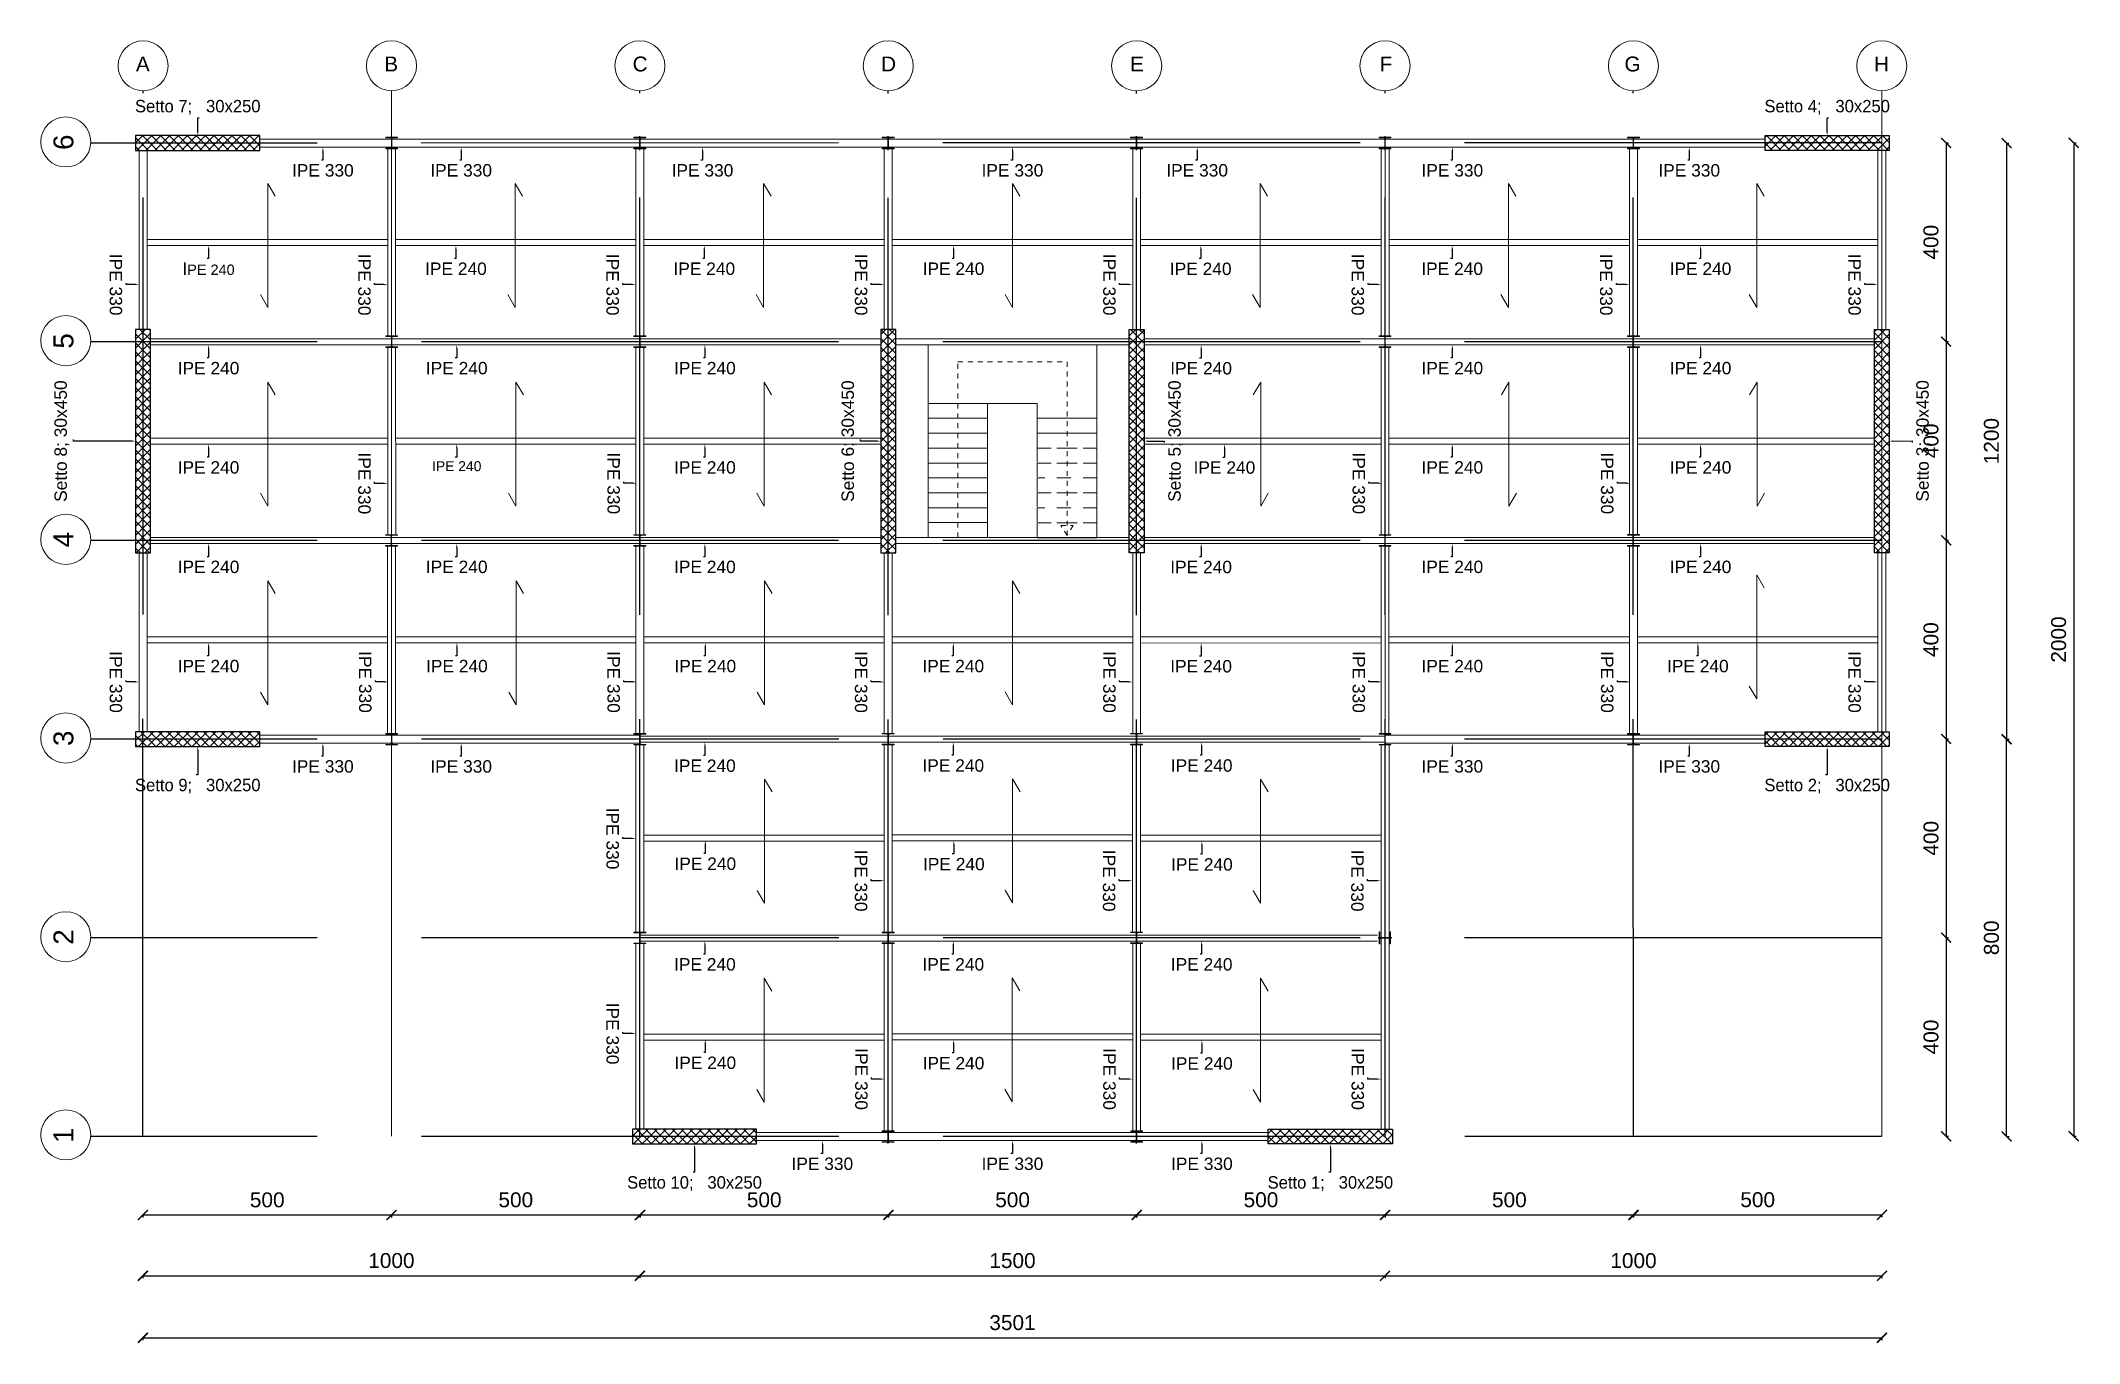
# Model space of a CAD drawing. Header units: millimetres. Extents: x 1415 to 3549, y 2194 to 4677.
# Drawn here: x 1803 to 1844.04, y 2193.51 to 2219.73 of the extents above; entities that cross this region are included whole.
import ezdxf
from ezdxf import colors
from ezdxf.entities.mleader import LeaderData, LeaderLine
from ezdxf.math import Vec2, Vec3

# ---------------------------------------------------------------- set-up
doc = ezdxf.new("R2010")
doc.units = ezdxf.units.MM
for name, pattern in [('ACAD_ISO02W100', [15, 12, -3]), ('DASHDOT', [1, 0.5, -0.25, 0, -0.25]), ('phl_center', [0.75, 0.4, -0.35])]:
    doc.linetypes.add(name, pattern=pattern)
doc.layers.get('0').update_dxf_attribs({"plot": 0})
doc.layers.add('02P', color=7, linetype='DASHDOT')
doc.layers.add('linea tratteggiata', color=221, linetype='ACAD_ISO02W100')
for name, color, linetype, lineweight in [('armature longitudinali', 5, 'Continuous', 9), ('bulloni', 170, 'Continuous', 15), ('Layer3', 7, 'Continuous', 15), ('Layer4', 7, 'Continuous', 15), ('quote', 252, 'Continuous', 5), ('Setti', 5, 'Continuous', 30), ('sezione', 18, 'ACAD_ISO02W100', 20), ('staffe', 10, 'Continuous', 9)]:
    doc.layers.add(name, color=color, linetype=linetype, lineweight=lineweight)
doc.styles.get("Standard").update_dxf_attribs({"font": 'arial.ttf'})
doc.dimstyles.new('quote cm scala 200', dxfattribs={"dimtxt": 0.3, "dimasz": 0.2, "dimexe": 0.05, "dimexo": 0.0015, "dimgap": 0.15, "dimtad": 1, "dimdec": 0, "dimlfac": 100, "dimzin": 0, "dimdsep": 46, "dimtxsty": 'Standard', "dimblk": 'ARCHTICK', "dimcen": 0, "dimclre": 252, "dimadec": 0, "dimazin": 2, "dimtfac": 1, "dimtdec": 0, "dimtofl": 0, "dimtmove": 0, "dimatfit": 3, "dimfxl": 0.0035, "dimfxlon": 1, "dimtolj": 1, "dimtzin": 0, "dimarcsym": 0})
pattern_1 = [(45, (117.48415, -95.67684), (-0.089802561, 0.089802561), []), (135, (117.48415, -95.67684), (-0.089802561, -0.089802561), [])]

msp = doc.modelspace()

# ---------------------------------------------------------------- texts
at = {"layer": 'Layer3', "char_height": 0.3}
for s, width, insert, attachment_point in [('A', 0.046636, (1804.9155, 2219.4127), 1), ('B', 0.046636, (1809.9155, 2219.4127), 1), ('C', 0.3, (1814.9155, 2219.4127), 1), ('D', 0.3, (1819.9155, 2219.4127), 1), ('E', 0.3, (1825.2076, 2219.4127), 3), ('F', 0.3, (1830.2076, 2219.4127), 3), ('G', 0.046636, (1835.2076, 2219.4127), 3), ('H', 0.046636, (1840.2076, 2219.4127), 3)]:
    msp.add_mtext_dynamic_manual_height_columns(s, width=width, gutter_width=12.5, heights=[0], dxfattribs=dict(at, insert=insert, attachment_point=attachment_point))
at = {"layer": 'Layer3', "char_height": 0.4, "attachment_point": 1, "rotation": 90}
for s, insert in [('6', (1803.2573, 2217.5315)), ('5', (1803.2573, 2213.5315)), ('4', (1803.2573, 2209.5315)), ('3', (1803.2573, 2205.5315)), ('2', (1803.2573, 2201.5315)), ('1', (1803.2573, 2197.5416))]:
    msp.add_mtext_dynamic_manual_height_columns(s, width=0.046636, gutter_width=12.5, heights=[0], dxfattribs=dict(at, insert=insert))

# ---------------------------------------------------------------- blocks, each defined once
blk = doc.blocks.new('_ArchTick')
at = {"color": 0, "linetype": 'ByBlock', "const_width": 0.15}
blk.add_lwpolyline([(-0.5, -0.5), (0.5, 0.5)], dxfattribs=at)
blk = doc.blocks.new('*D304')
at = {"layer": 'Defpoints', "color": 0, "transparency": 16777216}
for p in [(1840.212, 2217.675), (1840.212, 2213.675), (1841.356, 2213.675)]:
    blk.add_point(p, dxfattribs=at)
at = {"layer": 'quote', "color": 252, "lineweight": -2, "transparency": 16777216}
for p, q in [((1841.352, 2217.675), (1841.406, 2217.675)), ((1841.352, 2213.675), (1841.406, 2213.675))]:
    blk.add_line(p, q, dxfattribs=at)
at = {"layer": 'quote', "color": 0, "linetype": 'Continuous', "lineweight": -2, "transparency": 16777216}
blk.add_line((1841.356, 2217.675), (1841.356, 2213.675), dxfattribs=at)
at = {"layer": 'quote', "color": 0, "lineweight": -2, "transparency": 16777216, "xscale": 0.2, "yscale": 0.2, "zscale": 0.2}
for p, rotation in [((1841.356, 2217.675), 90), ((1841.356, 2213.675), 270)]:
    blk.add_blockref('_ArchTick', p, dxfattribs=dict(at, rotation=rotation))
at = {"layer": 'quote', "color": 0, "transparency": 16777216, "insert": (1841.052, 2215.675), "char_height": 0.3, "attachment_point": 5, "rotation": 90}
blk.add_mtext('\\A1;400', dxfattribs=at)
blk = doc.blocks.new('*D305')
at = {"layer": 'Defpoints', "color": 0, "transparency": 16777216}
for p in [(1841.352, 2213.675), (1841.352, 2209.675), (1841.356, 2209.675)]:
    blk.add_point(p, dxfattribs=at)
at = {"layer": 'quote', "color": 252, "lineweight": -2, "transparency": 16777216}
for p, q in [((1841.354, 2213.675), (1841.406, 2213.675)), ((1841.354, 2209.675), (1841.406, 2209.675))]:
    blk.add_line(p, q, dxfattribs=at)
at = {"layer": 'quote', "color": 0, "linetype": 'Continuous', "lineweight": -2, "transparency": 16777216}
blk.add_line((1841.356, 2213.675), (1841.356, 2209.675), dxfattribs=at)
at = {"layer": 'quote', "color": 0, "lineweight": -2, "transparency": 16777216, "xscale": 0.2, "yscale": 0.2, "zscale": 0.2}
for p, rotation in [((1841.356, 2213.675), 90), ((1841.356, 2209.675), 270)]:
    blk.add_blockref('_ArchTick', p, dxfattribs=dict(at, rotation=rotation))
at = {"layer": 'quote', "color": 0, "transparency": 16777216, "insert": (1841.053, 2211.675), "char_height": 0.3, "attachment_point": 5, "rotation": 90}
blk.add_mtext('\\A1;400', dxfattribs=at)
blk = doc.blocks.new('*D306')
at = {"layer": 'Defpoints', "color": 0, "transparency": 16777216}
for p in [(1840.063, 2209.673), (1840.064, 2205.675), (1841.356, 2205.675)]:
    blk.add_point(p, dxfattribs=at)
at = {"layer": 'quote', "color": 252, "lineweight": -2, "transparency": 16777216}
for p, q in [((1841.352, 2209.673), (1841.406, 2209.673)), ((1841.352, 2205.675), (1841.406, 2205.675))]:
    blk.add_line(p, q, dxfattribs=at)
at = {"layer": 'quote', "color": 0, "linetype": 'Continuous', "lineweight": -2, "transparency": 16777216}
blk.add_line((1841.356, 2209.673), (1841.356, 2205.675), dxfattribs=at)
at = {"layer": 'quote', "color": 0, "lineweight": -2, "transparency": 16777216, "xscale": 0.2, "yscale": 0.2, "zscale": 0.2}
for p, rotation in [((1841.356, 2209.673), 90), ((1841.356, 2205.675), 270)]:
    blk.add_blockref('_ArchTick', p, dxfattribs=dict(at, rotation=rotation))
at = {"layer": 'quote', "color": 0, "transparency": 16777216, "insert": (1841.052, 2207.674), "char_height": 0.3, "attachment_point": 5, "rotation": 90}
blk.add_mtext('\\A1;400', dxfattribs=at)
blk = doc.blocks.new('*D307')
at = {"layer": 'Defpoints', "color": 0, "transparency": 16777216}
for p in [(1841.352, 2205.675), (1841.352, 2201.675), (1841.356, 2201.675)]:
    blk.add_point(p, dxfattribs=at)
at = {"layer": 'quote', "color": 252, "lineweight": -2, "transparency": 16777216}
for p, q in [((1841.354, 2205.675), (1841.406, 2205.675)), ((1841.354, 2201.675), (1841.406, 2201.675))]:
    blk.add_line(p, q, dxfattribs=at)
at = {"layer": 'quote', "color": 0, "linetype": 'Continuous', "lineweight": -2, "transparency": 16777216}
blk.add_line((1841.356, 2205.675), (1841.356, 2201.675), dxfattribs=at)
at = {"layer": 'quote', "color": 0, "lineweight": -2, "transparency": 16777216, "xscale": 0.2, "yscale": 0.2, "zscale": 0.2}
for p, rotation in [((1841.356, 2205.675), 90), ((1841.356, 2201.675), 270)]:
    blk.add_blockref('_ArchTick', p, dxfattribs=dict(at, rotation=rotation))
at = {"layer": 'quote', "color": 0, "transparency": 16777216, "insert": (1841.053, 2203.675), "char_height": 0.3, "attachment_point": 5, "rotation": 90}
blk.add_mtext('\\A1;400', dxfattribs=at)
blk = doc.blocks.new('*D308')
at = {"layer": 'Defpoints', "color": 0, "transparency": 16777216}
for p in [(1841.352, 2201.675), (1841.352, 2197.675), (1841.356, 2197.675)]:
    blk.add_point(p, dxfattribs=at)
at = {"layer": 'quote', "color": 252, "lineweight": -2, "transparency": 16777216}
for p, q in [((1841.354, 2201.675), (1841.406, 2201.675)), ((1841.354, 2197.675), (1841.406, 2197.675))]:
    blk.add_line(p, q, dxfattribs=at)
at = {"layer": 'quote', "color": 0, "linetype": 'Continuous', "lineweight": -2, "transparency": 16777216}
blk.add_line((1841.356, 2201.675), (1841.356, 2197.675), dxfattribs=at)
at = {"layer": 'quote', "color": 0, "lineweight": -2, "transparency": 16777216, "xscale": 0.2, "yscale": 0.2, "zscale": 0.2}
for p, rotation in [((1841.356, 2201.675), 90), ((1841.356, 2197.675), 270)]:
    blk.add_blockref('_ArchTick', p, dxfattribs=dict(at, rotation=rotation))
at = {"layer": 'quote', "color": 0, "transparency": 16777216, "insert": (1841.053, 2199.675), "char_height": 0.3, "attachment_point": 5, "rotation": 90}
blk.add_mtext('\\A1;400', dxfattribs=at)
blk = doc.blocks.new('*D309')
at = {"layer": 'Defpoints', "color": 0, "transparency": 16777216}
for p in [(1837.712, 2217.67), (1837.712, 2205.67), (1842.572, 2205.67)]:
    blk.add_point(p, dxfattribs=at)
at = {"layer": 'quote', "color": 252, "lineweight": -2, "transparency": 16777216}
for p, q in [((1842.569, 2217.67), (1842.622, 2217.67)), ((1842.569, 2205.67), (1842.622, 2205.67))]:
    blk.add_line(p, q, dxfattribs=at)
at = {"layer": 'quote', "color": 0, "linetype": 'Continuous', "lineweight": -2, "transparency": 16777216}
blk.add_line((1842.572, 2217.67), (1842.572, 2205.67), dxfattribs=at)
at = {"layer": 'quote', "color": 0, "lineweight": -2, "transparency": 16777216, "xscale": 0.2, "yscale": 0.2, "zscale": 0.2}
for p, rotation in [((1842.572, 2217.67), 90), ((1842.572, 2205.67), 270)]:
    blk.add_blockref('_ArchTick', p, dxfattribs=dict(at, rotation=rotation))
at = {"layer": 'quote', "color": 0, "transparency": 16777216, "insert": (1842.269, 2211.67), "char_height": 0.3, "attachment_point": 5, "rotation": 90}
blk.add_mtext('\\A1;1200', dxfattribs=at)
blk = doc.blocks.new('*D317')
at = {"layer": 'Defpoints', "color": 0, "transparency": 16777216}
for p in [(1805.058, 2197.67), (1810.062, 2197.67), (1810.062, 2196.091)]:
    blk.add_point(p, dxfattribs=at)
at = {"layer": 'quote', "color": 252, "lineweight": -2, "transparency": 16777216}
for p, q in [((1805.058, 2196.095), (1805.058, 2196.041)), ((1810.062, 2196.095), (1810.062, 2196.041))]:
    blk.add_line(p, q, dxfattribs=at)
at = {"layer": 'quote', "color": 0, "linetype": 'Continuous', "lineweight": -2, "transparency": 16777216}
blk.add_line((1805.058, 2196.091), (1810.062, 2196.091), dxfattribs=at)
at = {"layer": 'quote', "color": 0, "lineweight": -2, "transparency": 16777216, "xscale": 0.2, "yscale": 0.2, "zscale": 0.2, "rotation": 180}
blk.add_blockref('_ArchTick', (1805.058, 2196.091), dxfattribs=at)
at = {"layer": 'quote', "color": 0, "lineweight": -2, "transparency": 16777216, "xscale": 0.2, "yscale": 0.2, "zscale": 0.2}
blk.add_blockref('_ArchTick', (1810.062, 2196.091), dxfattribs=at)
at = {"layer": 'quote', "color": 0, "transparency": 16777216, "insert": (1807.56, 2196.394), "char_height": 0.3, "attachment_point": 5}
blk.add_mtext('\\A1;500', dxfattribs=at)
blk = doc.blocks.new('*D314')
at = {"layer": 'Defpoints', "color": 0, "transparency": 16777216}
for p in [(1810.062, 2197.67), (1815.066, 2197.671), (1815.066, 2196.091)]:
    blk.add_point(p, dxfattribs=at)
at = {"layer": 'quote', "color": 252, "lineweight": -2, "transparency": 16777216}
for p, q in [((1810.062, 2196.095), (1810.062, 2196.041)), ((1815.066, 2196.095), (1815.066, 2196.041))]:
    blk.add_line(p, q, dxfattribs=at)
at = {"layer": 'quote', "color": 0, "linetype": 'Continuous', "lineweight": -2, "transparency": 16777216}
blk.add_line((1810.062, 2196.091), (1815.066, 2196.091), dxfattribs=at)
at = {"layer": 'quote', "color": 0, "lineweight": -2, "transparency": 16777216, "xscale": 0.2, "yscale": 0.2, "zscale": 0.2, "rotation": 180}
blk.add_blockref('_ArchTick', (1810.062, 2196.091), dxfattribs=at)
at = {"layer": 'quote', "color": 0, "lineweight": -2, "transparency": 16777216, "xscale": 0.2, "yscale": 0.2, "zscale": 0.2}
blk.add_blockref('_ArchTick', (1815.066, 2196.091), dxfattribs=at)
at = {"layer": 'quote', "color": 0, "transparency": 16777216, "insert": (1812.564, 2196.395), "char_height": 0.3, "attachment_point": 5}
blk.add_mtext('\\A1;500', dxfattribs=at)
blk = doc.blocks.new('*D315')
at = {"layer": 'Defpoints', "color": 0, "transparency": 16777216}
for p in [(1815.062, 2197.67), (1820.066, 2197.671), (1820.066, 2196.091)]:
    blk.add_point(p, dxfattribs=at)
at = {"layer": 'quote', "color": 252, "lineweight": -2, "transparency": 16777216}
for p, q in [((1815.062, 2196.095), (1815.062, 2196.041)), ((1820.066, 2196.095), (1820.066, 2196.041))]:
    blk.add_line(p, q, dxfattribs=at)
at = {"layer": 'quote', "color": 0, "linetype": 'Continuous', "lineweight": -2, "transparency": 16777216}
blk.add_line((1815.062, 2196.091), (1820.066, 2196.091), dxfattribs=at)
at = {"layer": 'quote', "color": 0, "lineweight": -2, "transparency": 16777216, "xscale": 0.2, "yscale": 0.2, "zscale": 0.2, "rotation": 180}
blk.add_blockref('_ArchTick', (1815.062, 2196.091), dxfattribs=at)
at = {"layer": 'quote', "color": 0, "lineweight": -2, "transparency": 16777216, "xscale": 0.2, "yscale": 0.2, "zscale": 0.2}
blk.add_blockref('_ArchTick', (1820.066, 2196.091), dxfattribs=at)
at = {"layer": 'quote', "color": 0, "transparency": 16777216, "insert": (1817.564, 2196.395), "char_height": 0.3, "attachment_point": 5}
blk.add_mtext('\\A1;500', dxfattribs=at)
blk = doc.blocks.new('*D316')
at = {"layer": 'Defpoints', "color": 0, "transparency": 16777216}
for p in [(1820.062, 2197.671), (1825.066, 2197.671), (1825.066, 2196.091)]:
    blk.add_point(p, dxfattribs=at)
at = {"layer": 'quote', "color": 252, "lineweight": -2, "transparency": 16777216}
for p, q in [((1820.062, 2196.095), (1820.062, 2196.041)), ((1825.066, 2196.095), (1825.066, 2196.041))]:
    blk.add_line(p, q, dxfattribs=at)
at = {"layer": 'quote', "color": 0, "linetype": 'Continuous', "lineweight": -2, "transparency": 16777216}
blk.add_line((1820.062, 2196.091), (1825.066, 2196.091), dxfattribs=at)
at = {"layer": 'quote', "color": 0, "lineweight": -2, "transparency": 16777216, "xscale": 0.2, "yscale": 0.2, "zscale": 0.2, "rotation": 180}
blk.add_blockref('_ArchTick', (1820.062, 2196.091), dxfattribs=at)
at = {"layer": 'quote', "color": 0, "lineweight": -2, "transparency": 16777216, "xscale": 0.2, "yscale": 0.2, "zscale": 0.2}
blk.add_blockref('_ArchTick', (1825.066, 2196.091), dxfattribs=at)
at = {"layer": 'quote', "color": 0, "transparency": 16777216, "insert": (1822.564, 2196.395), "char_height": 0.3, "attachment_point": 5}
blk.add_mtext('\\A1;500', dxfattribs=at)
blk = doc.blocks.new('*D310')
at = {"layer": 'Defpoints', "color": 0, "transparency": 16777216}
for p in [(1825.062, 2197.674), (1830.066, 2197.675), (1830.066, 2196.093)]:
    blk.add_point(p, dxfattribs=at)
at = {"layer": 'quote', "color": 252, "lineweight": -2, "transparency": 16777216}
for p, q in [((1825.062, 2196.096), (1825.062, 2196.043)), ((1830.066, 2196.096), (1830.066, 2196.043))]:
    blk.add_line(p, q, dxfattribs=at)
at = {"layer": 'quote', "color": 0, "linetype": 'Continuous', "lineweight": -2, "transparency": 16777216}
blk.add_line((1825.062, 2196.093), (1830.066, 2196.093), dxfattribs=at)
at = {"layer": 'quote', "color": 0, "lineweight": -2, "transparency": 16777216, "xscale": 0.2, "yscale": 0.2, "zscale": 0.2, "rotation": 180}
blk.add_blockref('_ArchTick', (1825.062, 2196.093), dxfattribs=at)
at = {"layer": 'quote', "color": 0, "lineweight": -2, "transparency": 16777216, "xscale": 0.2, "yscale": 0.2, "zscale": 0.2}
blk.add_blockref('_ArchTick', (1830.066, 2196.093), dxfattribs=at)
at = {"layer": 'quote', "color": 0, "transparency": 16777216, "insert": (1827.564, 2196.396), "char_height": 0.3, "attachment_point": 5}
blk.add_mtext('\\A1;500', dxfattribs=at)
blk = doc.blocks.new('*D311')
at = {"layer": 'Defpoints', "color": 0, "transparency": 16777216}
for p in [(1830.062, 2197.67), (1835.066, 2197.671), (1835.066, 2196.091)]:
    blk.add_point(p, dxfattribs=at)
at = {"layer": 'quote', "color": 252, "lineweight": -2, "transparency": 16777216}
for p, q in [((1830.062, 2196.095), (1830.062, 2196.041)), ((1835.066, 2196.095), (1835.066, 2196.041))]:
    blk.add_line(p, q, dxfattribs=at)
at = {"layer": 'quote', "color": 0, "linetype": 'Continuous', "lineweight": -2, "transparency": 16777216}
blk.add_line((1830.062, 2196.091), (1835.066, 2196.091), dxfattribs=at)
at = {"layer": 'quote', "color": 0, "lineweight": -2, "transparency": 16777216, "xscale": 0.2, "yscale": 0.2, "zscale": 0.2, "rotation": 180}
blk.add_blockref('_ArchTick', (1830.062, 2196.091), dxfattribs=at)
at = {"layer": 'quote', "color": 0, "lineweight": -2, "transparency": 16777216, "xscale": 0.2, "yscale": 0.2, "zscale": 0.2}
blk.add_blockref('_ArchTick', (1835.066, 2196.091), dxfattribs=at)
at = {"layer": 'quote', "color": 0, "transparency": 16777216, "insert": (1832.564, 2196.395), "char_height": 0.3, "attachment_point": 5}
blk.add_mtext('\\A1;500', dxfattribs=at)
blk = doc.blocks.new('*D312')
at = {"layer": 'Defpoints', "color": 0, "transparency": 16777216}
for p in [(1835.061, 2197.674), (1840.065, 2197.674), (1840.065, 2196.095)]:
    blk.add_point(p, dxfattribs=at)
at = {"layer": 'quote', "color": 252, "lineweight": -2, "transparency": 16777216}
for p, q in [((1835.061, 2196.098), (1835.061, 2196.045)), ((1840.065, 2196.098), (1840.065, 2196.045))]:
    blk.add_line(p, q, dxfattribs=at)
at = {"layer": 'quote', "color": 0, "linetype": 'Continuous', "lineweight": -2, "transparency": 16777216}
blk.add_line((1835.061, 2196.095), (1840.065, 2196.095), dxfattribs=at)
at = {"layer": 'quote', "color": 0, "lineweight": -2, "transparency": 16777216, "xscale": 0.2, "yscale": 0.2, "zscale": 0.2, "rotation": 180}
blk.add_blockref('_ArchTick', (1835.061, 2196.095), dxfattribs=at)
at = {"layer": 'quote', "color": 0, "lineweight": -2, "transparency": 16777216, "xscale": 0.2, "yscale": 0.2, "zscale": 0.2}
blk.add_blockref('_ArchTick', (1840.065, 2196.095), dxfattribs=at)
at = {"layer": 'quote', "color": 0, "transparency": 16777216, "insert": (1837.563, 2196.398), "char_height": 0.3, "attachment_point": 5}
blk.add_mtext('\\A1;500', dxfattribs=at)
blk = doc.blocks.new('*D313')
at = {"layer": 'Defpoints', "color": 0, "transparency": 16777216}
for p in [(1805.058, 2197.67), (1815.062, 2197.67), (1815.062, 2194.868)]:
    blk.add_point(p, dxfattribs=at)
at = {"layer": 'quote', "color": 252, "lineweight": -2, "transparency": 16777216}
for p, q in [((1805.058, 2194.872), (1805.058, 2194.818)), ((1815.062, 2194.872), (1815.062, 2194.818))]:
    blk.add_line(p, q, dxfattribs=at)
at = {"layer": 'quote', "color": 0, "linetype": 'Continuous', "lineweight": -2, "transparency": 16777216}
blk.add_line((1805.058, 2194.868), (1815.062, 2194.868), dxfattribs=at)
at = {"layer": 'quote', "color": 0, "lineweight": -2, "transparency": 16777216, "xscale": 0.2, "yscale": 0.2, "zscale": 0.2, "rotation": 180}
blk.add_blockref('_ArchTick', (1805.058, 2194.868), dxfattribs=at)
at = {"layer": 'quote', "color": 0, "lineweight": -2, "transparency": 16777216, "xscale": 0.2, "yscale": 0.2, "zscale": 0.2}
blk.add_blockref('_ArchTick', (1815.062, 2194.868), dxfattribs=at)
at = {"layer": 'quote', "color": 0, "transparency": 16777216, "insert": (1810.06, 2195.172), "char_height": 0.3, "attachment_point": 5}
blk.add_mtext('\\A1;1000', dxfattribs=at)
blk = doc.blocks.new('*D318')
at = {"layer": 'Defpoints', "color": 0, "transparency": 16777216}
for p in [(1815.062, 2197.67), (1830.062, 2197.672), (1830.062, 2194.868)]:
    blk.add_point(p, dxfattribs=at)
at = {"layer": 'quote', "color": 252, "lineweight": -2, "transparency": 16777216}
for p, q in [((1815.062, 2194.871), (1815.062, 2194.818)), ((1830.062, 2194.871), (1830.062, 2194.818))]:
    blk.add_line(p, q, dxfattribs=at)
at = {"layer": 'quote', "color": 0, "linetype": 'Continuous', "lineweight": -2, "transparency": 16777216}
blk.add_line((1815.062, 2194.868), (1830.062, 2194.868), dxfattribs=at)
at = {"layer": 'quote', "color": 0, "lineweight": -2, "transparency": 16777216, "xscale": 0.2, "yscale": 0.2, "zscale": 0.2, "rotation": 180}
blk.add_blockref('_ArchTick', (1815.062, 2194.868), dxfattribs=at)
at = {"layer": 'quote', "color": 0, "lineweight": -2, "transparency": 16777216, "xscale": 0.2, "yscale": 0.2, "zscale": 0.2}
blk.add_blockref('_ArchTick', (1830.062, 2194.868), dxfattribs=at)
at = {"layer": 'quote', "color": 0, "transparency": 16777216, "insert": (1822.562, 2195.171), "char_height": 0.3, "attachment_point": 5}
blk.add_mtext('\\A1;1500', dxfattribs=at)
blk = doc.blocks.new('*D319')
at = {"layer": 'Defpoints', "color": 0, "transparency": 16777216}
for p in [(1830.062, 2197.672), (1840.065, 2197.678), (1840.065, 2194.867)]:
    blk.add_point(p, dxfattribs=at)
at = {"layer": 'quote', "color": 252, "lineweight": -2, "transparency": 16777216}
for p, q in [((1830.062, 2194.871), (1830.062, 2194.817)), ((1840.065, 2194.871), (1840.065, 2194.817))]:
    blk.add_line(p, q, dxfattribs=at)
at = {"layer": 'quote', "color": 0, "linetype": 'Continuous', "lineweight": -2, "transparency": 16777216}
blk.add_line((1830.062, 2194.867), (1840.065, 2194.867), dxfattribs=at)
at = {"layer": 'quote', "color": 0, "lineweight": -2, "transparency": 16777216, "xscale": 0.2, "yscale": 0.2, "zscale": 0.2, "rotation": 180}
blk.add_blockref('_ArchTick', (1830.062, 2194.867), dxfattribs=at)
at = {"layer": 'quote', "color": 0, "lineweight": -2, "transparency": 16777216, "xscale": 0.2, "yscale": 0.2, "zscale": 0.2}
blk.add_blockref('_ArchTick', (1840.065, 2194.867), dxfattribs=at)
at = {"layer": 'quote', "color": 0, "transparency": 16777216, "insert": (1835.063, 2195.171), "char_height": 0.3, "attachment_point": 5}
blk.add_mtext('\\A1;1000', dxfattribs=at)
blk = doc.blocks.new('*D320')
at = {"layer": 'Defpoints', "color": 0, "transparency": 16777216}
for p in [(1830.062, 2205.67), (1842.573, 2205.67), (1830.061, 2197.672)]:
    blk.add_point(p, dxfattribs=at)
at = {"layer": 'quote', "color": 252, "lineweight": -2, "transparency": 16777216}
for p, q in [((1842.569, 2205.67), (1842.623, 2205.67)), ((1842.569, 2197.672), (1842.623, 2197.672))]:
    blk.add_line(p, q, dxfattribs=at)
at = {"layer": 'quote', "color": 0, "linetype": 'Continuous', "lineweight": -2, "transparency": 16777216}
blk.add_line((1842.573, 2197.672), (1842.573, 2205.67), dxfattribs=at)
at = {"layer": 'quote', "color": 0, "lineweight": -2, "transparency": 16777216, "xscale": 0.2, "yscale": 0.2, "zscale": 0.2}
for p, rotation in [((1842.573, 2205.67), 90), ((1842.573, 2197.672), 270)]:
    blk.add_blockref('_ArchTick', p, dxfattribs=dict(at, rotation=rotation))
at = {"layer": 'quote', "color": 0, "transparency": 16777216, "insert": (1842.27, 2201.671), "char_height": 0.3, "attachment_point": 5, "rotation": 90}
blk.add_mtext('\\A1;800', dxfattribs=at)
blk = doc.blocks.new('*D321')
at = {"layer": 'Defpoints', "color": 0, "transparency": 16777216}
for p in [(1840.062, 2217.675), (1840.065, 2197.678), (1843.925, 2197.678)]:
    blk.add_point(p, dxfattribs=at)
at = {"layer": 'quote', "color": 252, "lineweight": -2, "transparency": 16777216}
for p, q in [((1843.922, 2217.675), (1843.975, 2217.675)), ((1843.922, 2197.678), (1843.975, 2197.678))]:
    blk.add_line(p, q, dxfattribs=at)
at = {"layer": 'quote', "color": 0, "linetype": 'Continuous', "lineweight": -2, "transparency": 16777216}
blk.add_line((1843.925, 2217.675), (1843.925, 2197.678), dxfattribs=at)
at = {"layer": 'quote', "color": 0, "lineweight": -2, "transparency": 16777216, "xscale": 0.2, "yscale": 0.2, "zscale": 0.2}
for p, rotation in [((1843.925, 2217.675), 90), ((1843.925, 2197.678), 270)]:
    blk.add_blockref('_ArchTick', p, dxfattribs=dict(at, rotation=rotation))
at = {"layer": 'quote', "color": 0, "transparency": 16777216, "insert": (1843.622, 2207.676), "char_height": 0.3, "attachment_point": 5, "rotation": 90}
blk.add_mtext('\\A1;2000', dxfattribs=at)
blk = doc.blocks.new('*D322')
at = {"layer": 'Defpoints', "color": 0, "transparency": 16777216}
for p in [(1805.058, 2197.67), (1840.065, 2197.673), (1840.065, 2193.62)]:
    blk.add_point(p, dxfattribs=at)
at = {"layer": 'quote', "color": 252, "lineweight": -2, "transparency": 16777216}
for p, q in [((1805.058, 2193.623), (1805.058, 2193.57)), ((1840.065, 2193.623), (1840.065, 2193.57))]:
    blk.add_line(p, q, dxfattribs=at)
at = {"layer": 'quote', "color": 0, "linetype": 'Continuous', "lineweight": -2, "transparency": 16777216}
blk.add_line((1805.058, 2193.62), (1840.065, 2193.62), dxfattribs=at)
at = {"layer": 'quote', "color": 0, "lineweight": -2, "transparency": 16777216, "xscale": 0.2, "yscale": 0.2, "zscale": 0.2, "rotation": 180}
blk.add_blockref('_ArchTick', (1805.058, 2193.62), dxfattribs=at)
at = {"layer": 'quote', "color": 0, "lineweight": -2, "transparency": 16777216, "xscale": 0.2, "yscale": 0.2, "zscale": 0.2}
blk.add_blockref('_ArchTick', (1840.065, 2193.62), dxfattribs=at)
at = {"layer": 'quote', "color": 0, "transparency": 16777216, "insert": (1822.562, 2193.923), "char_height": 0.3, "attachment_point": 5}
blk.add_mtext('\\A1;3501', dxfattribs=at)

# ---------------------------------------------------------------- dimensions: what is measured, and where the dimension line sits
at = {"layer": 'quote'}
for base, p1, p2, picture, middle in [((1842.5722, 2205.6704), (1837.7116, 2217.6704), (1837.7116, 2205.6704), '*D309', (1842.2691, 2211.6704)), ((1843.9254, 2197.6781), (1840.0623, 2217.6749), (1840.0649, 2197.6781), '*D321', (1843.6222, 2207.6765)), ((1841.3557, 2213.675), (1840.2116, 2217.675), (1840.2116, 2213.675), '*D304', (1841.0525, 2215.675)), ((1841.3562, 2209.675), (1841.3522, 2213.675), (1841.3522, 2209.675), '*D305', (1841.053, 2211.675)), ((1841.3557, 2205.675), (1840.0633, 2209.6726), (1840.0639, 2205.675), '*D306', (1841.0525, 2207.6738)), ((1842.5727, 2205.6704), (1830.0613, 2197.6718), (1830.0616, 2205.6704), '*D320', (1842.2696, 2201.6711)), ((1841.3562, 2201.675), (1841.3522, 2205.675), (1841.3522, 2201.675), '*D307', (1841.053, 2203.675)), ((1841.3562, 2197.675), (1841.3522, 2201.675), (1841.3522, 2197.675), '*D308', (1841.053, 2199.675))]:
    dim = msp.add_linear_dim(base=base, p1=p1, p2=p2, angle=90, dimstyle='quote cm scala 200', dxfattribs=at)
    dim.commit()
    dim.dimension.update_dxf_attribs({"geometry": picture, "text_midpoint": middle})
for base, p1, p2, picture, middle in [((1840.0649, 2193.62), (1805.0583, 2197.6697), (1840.0649, 2197.6726), '*D322', (1822.5616, 2193.9232)), ((1810.0622, 2196.0911), (1805.0583, 2197.6697), (1810.0622, 2197.6701), '*D317', (1807.5603, 2196.3942)), ((1815.0616, 2194.8684), (1805.0583, 2197.6697), (1815.0616, 2197.6701), '*D313', (1810.0599, 2195.1716)), ((1815.0662, 2196.0915), (1810.0622, 2197.6701), (1815.0662, 2197.6705), '*D314', (1812.5642, 2196.3947)), ((1830.0616, 2194.8679), (1815.0616, 2197.6701), (1830.0616, 2197.6718), '*D318', (1822.5616, 2195.1711)), ((1820.0655, 2196.0915), (1815.0616, 2197.6701), (1820.0655, 2197.6705), '*D315', (1817.5635, 2196.3947)), ((1825.0655, 2196.0915), (1820.0616, 2197.6709), (1825.0655, 2197.6713), '*D316', (1822.5635, 2196.3947)), ((1830.0655, 2196.093), (1825.0616, 2197.6741), (1830.0655, 2197.6745), '*D310', (1827.5635, 2196.3962)), ((1840.0649, 2194.8674), (1830.0616, 2197.6718), (1840.0649, 2197.6781), '*D319', (1835.0632, 2195.1706)), ((1835.0655, 2196.0915), (1830.0616, 2197.6701), (1835.0655, 2197.6705), '*D311', (1832.5635, 2196.3947)), ((1840.0649, 2196.0949), (1835.0609, 2197.6735), (1840.0649, 2197.674), '*D312', (1837.5629, 2196.3981))]:
    dim = msp.add_linear_dim(base=base, p1=p1, p2=p2, dimstyle='quote cm scala 200', dxfattribs=at)
    dim.commit()
    dim.dimension.update_dxf_attribs({"geometry": picture, "text_midpoint": middle})

# ---------------------------------------------------------------- hatches: boundary and pattern name
at = {"layer": 'Layer4'}
h = msp.add_hatch(color=0, dxfattribs=at)
h.dxf.hatch_style = 1
h.paths.add_polyline_path([(1810.185, 2217.557), (1810.185, 2217.569), (1810.0897, 2217.569, -0.4142136), (1810.0687, 2217.59), (1810.0687, 2217.672), (1810.065, 2217.672), (1810.065, 2217.557)])
h.paths.add_polyline_path([(1810.065, 2217.557), (1810.065, 2217.672), (1810.0612, 2217.672), (1810.0612, 2217.59, -0.4142136), (1810.0402, 2217.569), (1809.945, 2217.569), (1809.945, 2217.557)])
h.paths.add_polyline_path([(1810.0897, 2217.775), (1810.185, 2217.775), (1810.185, 2217.787), (1810.065, 2217.787), (1810.065, 2217.672), (1810.0687, 2217.672), (1810.0687, 2217.754, -0.4142136)])
h.paths.add_polyline_path([(1810.0612, 2217.754), (1810.0612, 2217.672), (1810.065, 2217.672), (1810.065, 2217.787), (1809.945, 2217.787), (1809.945, 2217.775), (1810.0402, 2217.775, -0.4142136)])
h = msp.add_hatch(color=0, dxfattribs=at)
h.dxf.hatch_style = 1
h.paths.add_polyline_path([(1815.181, 2217.557), (1815.181, 2217.569), (1815.0858, 2217.569, -0.4142136), (1815.0648, 2217.59), (1815.0648, 2217.672), (1815.061, 2217.672), (1815.061, 2217.557)])
h.paths.add_polyline_path([(1815.061, 2217.557), (1815.061, 2217.672), (1815.0573, 2217.672), (1815.0573, 2217.59, -0.4142136), (1815.0363, 2217.569), (1814.941, 2217.569), (1814.941, 2217.557)])
h.paths.add_polyline_path([(1815.0858, 2217.775), (1815.181, 2217.775), (1815.181, 2217.787), (1815.061, 2217.787), (1815.061, 2217.672), (1815.0648, 2217.672), (1815.0648, 2217.754, -0.4142136)])
h.paths.add_polyline_path([(1815.0573, 2217.754), (1815.0573, 2217.672), (1815.061, 2217.672), (1815.061, 2217.787), (1814.941, 2217.787), (1814.941, 2217.775), (1815.0363, 2217.775, -0.4142136)])
h = msp.add_hatch(color=0, dxfattribs=at)
h.dxf.hatch_style = 1
h.paths.add_polyline_path([(1820.181, 2217.5573), (1820.181, 2217.5693), (1820.0858, 2217.5693, -0.4142136), (1820.0648, 2217.5903), (1820.0648, 2217.6723), (1820.061, 2217.6723), (1820.061, 2217.5573)])
h.paths.add_polyline_path([(1820.061, 2217.5573), (1820.061, 2217.6723), (1820.0573, 2217.6723), (1820.0573, 2217.5903, -0.4142136), (1820.0363, 2217.5693), (1819.941, 2217.5693), (1819.941, 2217.5573)])
h.paths.add_polyline_path([(1820.0858, 2217.7753), (1820.181, 2217.7753), (1820.181, 2217.7873), (1820.061, 2217.7873), (1820.061, 2217.6723), (1820.0648, 2217.6723), (1820.0648, 2217.7543, -0.4142136)])
h.paths.add_polyline_path([(1820.0573, 2217.7543), (1820.0573, 2217.6723), (1820.061, 2217.6723), (1820.061, 2217.7873), (1819.941, 2217.7873), (1819.941, 2217.7753), (1820.0363, 2217.7753, -0.4142136)])
h = msp.add_hatch(color=0, dxfattribs=at)
h.dxf.hatch_style = 1
h.paths.add_polyline_path([(1825.181, 2217.5576), (1825.181, 2217.5696), (1825.0858, 2217.5696, -0.4142136), (1825.0648, 2217.5906), (1825.0648, 2217.6726), (1825.061, 2217.6726), (1825.061, 2217.5576)])
h.paths.add_polyline_path([(1825.061, 2217.5576), (1825.061, 2217.6726), (1825.0573, 2217.6726), (1825.0573, 2217.5906, -0.4142136), (1825.0363, 2217.5696), (1824.941, 2217.5696), (1824.941, 2217.5576)])
h.paths.add_polyline_path([(1825.0858, 2217.7756), (1825.181, 2217.7756), (1825.181, 2217.7876), (1825.061, 2217.7876), (1825.061, 2217.6726), (1825.0648, 2217.6726), (1825.0648, 2217.7546, -0.4142136)])
h.paths.add_polyline_path([(1825.0573, 2217.7546), (1825.0573, 2217.6726), (1825.061, 2217.6726), (1825.061, 2217.7876), (1824.941, 2217.7876), (1824.941, 2217.7756), (1825.0363, 2217.7756, -0.4142136)])
h = msp.add_hatch(color=0, dxfattribs=at)
h.dxf.hatch_style = 1
h.paths.add_polyline_path([(1830.181, 2217.557), (1830.181, 2217.569), (1830.0858, 2217.569, -0.4142136), (1830.0648, 2217.59), (1830.0648, 2217.672), (1830.061, 2217.672), (1830.061, 2217.557)])
h.paths.add_polyline_path([(1830.061, 2217.557), (1830.061, 2217.672), (1830.0573, 2217.672), (1830.0573, 2217.59, -0.4142136), (1830.0363, 2217.569), (1829.941, 2217.569), (1829.941, 2217.557)])
h.paths.add_polyline_path([(1830.0858, 2217.775), (1830.181, 2217.775), (1830.181, 2217.787), (1830.061, 2217.787), (1830.061, 2217.672), (1830.0648, 2217.672), (1830.0648, 2217.754, -0.4142136)])
h.paths.add_polyline_path([(1830.0573, 2217.754), (1830.0573, 2217.672), (1830.061, 2217.672), (1830.061, 2217.787), (1829.941, 2217.787), (1829.941, 2217.775), (1830.0363, 2217.775, -0.4142136)])
h = msp.add_hatch(color=0, dxfattribs=at)
h.dxf.hatch_style = 1
h.paths.add_polyline_path([(1835.181, 2217.557), (1835.181, 2217.569), (1835.0858, 2217.569, -0.4142136), (1835.0648, 2217.59), (1835.0648, 2217.672), (1835.061, 2217.672), (1835.061, 2217.557)])
h.paths.add_polyline_path([(1835.061, 2217.557), (1835.061, 2217.672), (1835.0573, 2217.672), (1835.0573, 2217.59, -0.4142136), (1835.0363, 2217.569), (1834.941, 2217.569), (1834.941, 2217.557)])
h.paths.add_polyline_path([(1835.0858, 2217.775), (1835.181, 2217.775), (1835.181, 2217.787), (1835.061, 2217.787), (1835.061, 2217.672), (1835.0648, 2217.672), (1835.0648, 2217.754, -0.4142136)])
h.paths.add_polyline_path([(1835.0573, 2217.754), (1835.0573, 2217.672), (1835.061, 2217.672), (1835.061, 2217.787), (1834.941, 2217.787), (1834.941, 2217.775), (1835.0363, 2217.775, -0.4142136)])
h = msp.add_hatch(color=0, dxfattribs=at)
h.dxf.hatch_style = 1
h.paths.add_polyline_path([(1810.185, 2213.5576), (1810.185, 2213.5696), (1810.0897, 2213.5696, -0.4142136), (1810.0687, 2213.5906), (1810.0687, 2213.6726), (1810.065, 2213.6726), (1810.065, 2213.5576)])
h.paths.add_polyline_path([(1810.065, 2213.5576), (1810.065, 2213.6726), (1810.0612, 2213.6726), (1810.0612, 2213.5906, -0.4142136), (1810.0402, 2213.5696), (1809.945, 2213.5696), (1809.945, 2213.5576)])
h.paths.add_polyline_path([(1810.0897, 2213.7756), (1810.185, 2213.7756), (1810.185, 2213.7876), (1810.065, 2213.7876), (1810.065, 2213.6726), (1810.0687, 2213.6726), (1810.0687, 2213.7546, -0.4142136)])
h.paths.add_polyline_path([(1810.0612, 2213.7546), (1810.0612, 2213.6726), (1810.065, 2213.6726), (1810.065, 2213.7876), (1809.945, 2213.7876), (1809.945, 2213.7756), (1810.0402, 2213.7756, -0.4142136)])
h = msp.add_hatch(color=0, dxfattribs=at)
h.dxf.hatch_style = 1
h.paths.add_polyline_path([(1815.181, 2213.5576), (1815.181, 2213.5696), (1815.0858, 2213.5696, -0.4142136), (1815.0648, 2213.5906), (1815.0648, 2213.6726), (1815.061, 2213.6726), (1815.061, 2213.5576)])
h.paths.add_polyline_path([(1815.061, 2213.5576), (1815.061, 2213.6726), (1815.0573, 2213.6726), (1815.0573, 2213.5906, -0.4142136), (1815.0363, 2213.5696), (1814.941, 2213.5696), (1814.941, 2213.5576)])
h.paths.add_polyline_path([(1815.0858, 2213.7756), (1815.181, 2213.7756), (1815.181, 2213.7876), (1815.061, 2213.7876), (1815.061, 2213.6726), (1815.0648, 2213.6726), (1815.0648, 2213.7546, -0.4142136)])
h.paths.add_polyline_path([(1815.0573, 2213.7546), (1815.0573, 2213.6726), (1815.061, 2213.6726), (1815.061, 2213.7876), (1814.941, 2213.7876), (1814.941, 2213.7756), (1815.0363, 2213.7756, -0.4142136)])
h = msp.add_hatch(color=0, dxfattribs=at)
h.dxf.hatch_style = 1
h.paths.add_polyline_path([(1830.181, 2213.5576), (1830.181, 2213.5696), (1830.0858, 2213.5696, -0.4142136), (1830.0648, 2213.5906), (1830.0648, 2213.6726), (1830.061, 2213.6726), (1830.061, 2213.5576)])
h.paths.add_polyline_path([(1830.061, 2213.5576), (1830.061, 2213.6726), (1830.0573, 2213.6726), (1830.0573, 2213.5906, -0.4142136), (1830.0363, 2213.5696), (1829.941, 2213.5696), (1829.941, 2213.5576)])
h.paths.add_polyline_path([(1830.0858, 2213.7756), (1830.181, 2213.7756), (1830.181, 2213.7876), (1830.061, 2213.7876), (1830.061, 2213.6726), (1830.0648, 2213.6726), (1830.0648, 2213.7546, -0.4142136)])
h.paths.add_polyline_path([(1830.0573, 2213.7546), (1830.0573, 2213.6726), (1830.061, 2213.6726), (1830.061, 2213.7876), (1829.941, 2213.7876), (1829.941, 2213.7756), (1830.0363, 2213.7756, -0.4142136)])
h = msp.add_hatch(color=0, dxfattribs=at)
h.dxf.hatch_style = 1
h.paths.add_polyline_path([(1835.181, 2213.557), (1835.181, 2213.569), (1835.0858, 2213.569, -0.4142136), (1835.0648, 2213.59), (1835.0648, 2213.672), (1835.061, 2213.672), (1835.061, 2213.557)])
h.paths.add_polyline_path([(1835.061, 2213.557), (1835.061, 2213.672), (1835.0573, 2213.672), (1835.0573, 2213.59, -0.4142136), (1835.0363, 2213.569), (1834.941, 2213.569), (1834.941, 2213.557)])
h.paths.add_polyline_path([(1835.0858, 2213.775), (1835.181, 2213.775), (1835.181, 2213.787), (1835.061, 2213.787), (1835.061, 2213.672), (1835.0648, 2213.672), (1835.0648, 2213.754, -0.4142136)])
h.paths.add_polyline_path([(1835.0573, 2213.754), (1835.0573, 2213.672), (1835.061, 2213.672), (1835.061, 2213.787), (1834.941, 2213.787), (1834.941, 2213.775), (1835.0363, 2213.775, -0.4142136)])
h = msp.add_hatch(color=0, dxfattribs=at)
h.dxf.hatch_style = 1
h.paths.add_polyline_path([(1810.181, 2209.557), (1810.181, 2209.569), (1810.0858, 2209.569, -0.4142136), (1810.0648, 2209.59), (1810.0648, 2209.672), (1810.061, 2209.672), (1810.061, 2209.557)])
h.paths.add_polyline_path([(1810.061, 2209.557), (1810.061, 2209.672), (1810.0573, 2209.672), (1810.0573, 2209.59, -0.4142136), (1810.0363, 2209.569), (1809.941, 2209.569), (1809.941, 2209.557)])
h.paths.add_polyline_path([(1810.0858, 2209.775), (1810.181, 2209.775), (1810.181, 2209.787), (1810.061, 2209.787), (1810.061, 2209.672), (1810.0648, 2209.672), (1810.0648, 2209.754, -0.4142136)])
h.paths.add_polyline_path([(1810.0573, 2209.754), (1810.0573, 2209.672), (1810.061, 2209.672), (1810.061, 2209.787), (1809.941, 2209.787), (1809.941, 2209.775), (1810.0363, 2209.775, -0.4142136)])
h = msp.add_hatch(color=0, dxfattribs=at)
h.dxf.hatch_style = 1
h.paths.add_polyline_path([(1815.181, 2209.557), (1815.181, 2209.569), (1815.0858, 2209.569, -0.4142136), (1815.0648, 2209.59), (1815.0648, 2209.672), (1815.061, 2209.672), (1815.061, 2209.557)])
h.paths.add_polyline_path([(1815.061, 2209.557), (1815.061, 2209.672), (1815.0573, 2209.672), (1815.0573, 2209.59, -0.4142136), (1815.0363, 2209.569), (1814.941, 2209.569), (1814.941, 2209.557)])
h.paths.add_polyline_path([(1815.0858, 2209.775), (1815.181, 2209.775), (1815.181, 2209.787), (1815.061, 2209.787), (1815.061, 2209.672), (1815.0648, 2209.672), (1815.0648, 2209.754, -0.4142136)])
h.paths.add_polyline_path([(1815.0573, 2209.754), (1815.0573, 2209.672), (1815.061, 2209.672), (1815.061, 2209.787), (1814.941, 2209.787), (1814.941, 2209.775), (1815.0363, 2209.775, -0.4142136)])
h = msp.add_hatch(color=0, dxfattribs=at)
h.dxf.hatch_style = 1
h.paths.add_polyline_path([(1830.181, 2209.557), (1830.181, 2209.569), (1830.0858, 2209.569, -0.4142136), (1830.0648, 2209.59), (1830.0648, 2209.672), (1830.061, 2209.672), (1830.061, 2209.557)])
h.paths.add_polyline_path([(1830.061, 2209.557), (1830.061, 2209.672), (1830.0573, 2209.672), (1830.0573, 2209.59, -0.4142136), (1830.0363, 2209.569), (1829.941, 2209.569), (1829.941, 2209.557)])
h.paths.add_polyline_path([(1830.0858, 2209.775), (1830.181, 2209.775), (1830.181, 2209.787), (1830.061, 2209.787), (1830.061, 2209.672), (1830.0648, 2209.672), (1830.0648, 2209.754, -0.4142136)])
h.paths.add_polyline_path([(1830.0573, 2209.754), (1830.0573, 2209.672), (1830.061, 2209.672), (1830.061, 2209.787), (1829.941, 2209.787), (1829.941, 2209.775), (1830.0363, 2209.775, -0.4142136)])
h = msp.add_hatch(color=0, dxfattribs=at)
h.dxf.hatch_style = 1
h.paths.add_polyline_path([(1835.181, 2209.5576), (1835.181, 2209.5696), (1835.0858, 2209.5696, -0.4142136), (1835.0648, 2209.5906), (1835.0648, 2209.6726), (1835.061, 2209.6726), (1835.061, 2209.5576)])
h.paths.add_polyline_path([(1835.061, 2209.5576), (1835.061, 2209.6726), (1835.0573, 2209.6726), (1835.0573, 2209.5906, -0.4142136), (1835.0363, 2209.5696), (1834.941, 2209.5696), (1834.941, 2209.5576)])
h.paths.add_polyline_path([(1835.0858, 2209.7756), (1835.181, 2209.7756), (1835.181, 2209.7876), (1835.061, 2209.7876), (1835.061, 2209.6726), (1835.0648, 2209.6726), (1835.0648, 2209.7546, -0.4142136)])
h.paths.add_polyline_path([(1835.0573, 2209.7546), (1835.0573, 2209.6726), (1835.061, 2209.6726), (1835.061, 2209.7876), (1834.941, 2209.7876), (1834.941, 2209.7756), (1835.0363, 2209.7756, -0.4142136)])
h = msp.add_hatch(color=0, dxfattribs=at)
h.dxf.hatch_style = 1
h.paths.add_polyline_path([(1810.185, 2205.7837), (1810.185, 2205.7717), (1810.0897, 2205.7717, 0.4142136), (1810.0687, 2205.7507), (1810.0687, 2205.6687), (1810.065, 2205.6687), (1810.065, 2205.7837)])
h.paths.add_polyline_path([(1810.065, 2205.7837), (1810.065, 2205.6687), (1810.0612, 2205.6687), (1810.0612, 2205.7507, 0.4142136), (1810.0402, 2205.7717), (1809.945, 2205.7717), (1809.945, 2205.7837)])
h.paths.add_polyline_path([(1810.0897, 2205.5657), (1810.185, 2205.5657), (1810.185, 2205.5537), (1810.065, 2205.5537), (1810.065, 2205.6687), (1810.0687, 2205.6687), (1810.0687, 2205.5867, 0.4142136)])
h.paths.add_polyline_path([(1810.0612, 2205.5867), (1810.0612, 2205.6687), (1810.065, 2205.6687), (1810.065, 2205.5537), (1809.945, 2205.5537), (1809.945, 2205.5657), (1810.0402, 2205.5657, 0.4142136)])
h = msp.add_hatch(color=0, dxfattribs=at)
h.dxf.hatch_style = 1
h.paths.add_polyline_path([(1815.181, 2205.7837), (1815.181, 2205.7717), (1815.0858, 2205.7717, 0.4142136), (1815.0648, 2205.7507), (1815.0648, 2205.6687), (1815.061, 2205.6687), (1815.061, 2205.7837)])
h.paths.add_polyline_path([(1815.061, 2205.7837), (1815.061, 2205.6687), (1815.0573, 2205.6687), (1815.0573, 2205.7507, 0.4142136), (1815.0363, 2205.7717), (1814.941, 2205.7717), (1814.941, 2205.7837)])
h.paths.add_polyline_path([(1815.0858, 2205.5657), (1815.181, 2205.5657), (1815.181, 2205.5537), (1815.061, 2205.5537), (1815.061, 2205.6687), (1815.0648, 2205.6687), (1815.0648, 2205.5867, 0.4142136)])
h.paths.add_polyline_path([(1815.0573, 2205.5867), (1815.0573, 2205.6687), (1815.061, 2205.6687), (1815.061, 2205.5537), (1814.941, 2205.5537), (1814.941, 2205.5657), (1815.0363, 2205.5657, 0.4142136)])
h = msp.add_hatch(color=0, dxfattribs=at)
h.dxf.hatch_style = 1
h.paths.add_polyline_path([(1820.181, 2205.5576), (1820.181, 2205.5696), (1820.0858, 2205.5696, -0.4142136), (1820.0648, 2205.5906), (1820.0648, 2205.6726), (1820.061, 2205.6726), (1820.061, 2205.5576)])
h.paths.add_polyline_path([(1820.061, 2205.5576), (1820.061, 2205.6726), (1820.0573, 2205.6726), (1820.0573, 2205.5906, -0.4142136), (1820.0363, 2205.5696), (1819.941, 2205.5696), (1819.941, 2205.5576)])
h.paths.add_polyline_path([(1820.0858, 2205.7756), (1820.181, 2205.7756), (1820.181, 2205.7876), (1820.061, 2205.7876), (1820.061, 2205.6726), (1820.0648, 2205.6726), (1820.0648, 2205.7546, -0.4142136)])
h.paths.add_polyline_path([(1820.0573, 2205.7546), (1820.0573, 2205.6726), (1820.061, 2205.6726), (1820.061, 2205.7876), (1819.941, 2205.7876), (1819.941, 2205.7756), (1820.0363, 2205.7756, -0.4142136)])
h = msp.add_hatch(color=0, dxfattribs=at)
h.dxf.hatch_style = 1
h.paths.add_polyline_path([(1825.181, 2205.5576), (1825.181, 2205.5696), (1825.0858, 2205.5696, -0.4142136), (1825.0648, 2205.5906), (1825.0648, 2205.6726), (1825.061, 2205.6726), (1825.061, 2205.5576)])
h.paths.add_polyline_path([(1825.061, 2205.5576), (1825.061, 2205.6726), (1825.0573, 2205.6726), (1825.0573, 2205.5906, -0.4142136), (1825.0363, 2205.5696), (1824.941, 2205.5696), (1824.941, 2205.5576)])
h.paths.add_polyline_path([(1825.0858, 2205.7756), (1825.181, 2205.7756), (1825.181, 2205.7876), (1825.061, 2205.7876), (1825.061, 2205.6726), (1825.0648, 2205.6726), (1825.0648, 2205.7546, -0.4142136)])
h.paths.add_polyline_path([(1825.0573, 2205.7546), (1825.0573, 2205.6726), (1825.061, 2205.6726), (1825.061, 2205.7876), (1824.941, 2205.7876), (1824.941, 2205.7756), (1825.0363, 2205.7756, -0.4142136)])
h = msp.add_hatch(color=0, dxfattribs=at)
h.dxf.hatch_style = 1
h.paths.add_polyline_path([(1830.181, 2205.7837), (1830.181, 2205.7717), (1830.0858, 2205.7717, 0.4142136), (1830.0648, 2205.7507), (1830.0648, 2205.6687), (1830.061, 2205.6687), (1830.061, 2205.7837)])
h.paths.add_polyline_path([(1830.061, 2205.7837), (1830.061, 2205.6687), (1830.0573, 2205.6687), (1830.0573, 2205.7507, 0.4142136), (1830.0363, 2205.7717), (1829.941, 2205.7717), (1829.941, 2205.7837)])
h.paths.add_polyline_path([(1830.0858, 2205.5657), (1830.181, 2205.5657), (1830.181, 2205.5537), (1830.061, 2205.5537), (1830.061, 2205.6687), (1830.0648, 2205.6687), (1830.0648, 2205.5867, 0.4142136)])
h.paths.add_polyline_path([(1830.0573, 2205.5867), (1830.0573, 2205.6687), (1830.061, 2205.6687), (1830.061, 2205.5537), (1829.941, 2205.5537), (1829.941, 2205.5657), (1830.0363, 2205.5657, 0.4142136)])
h = msp.add_hatch(color=0, dxfattribs=at)
h.dxf.hatch_style = 1
h.paths.add_polyline_path([(1835.181, 2205.7837), (1835.181, 2205.7717), (1835.0858, 2205.7717, 0.4142136), (1835.0648, 2205.7507), (1835.0648, 2205.6687), (1835.061, 2205.6687), (1835.061, 2205.7837)])
h.paths.add_polyline_path([(1835.061, 2205.7837), (1835.061, 2205.6687), (1835.0573, 2205.6687), (1835.0573, 2205.7507, 0.4142136), (1835.0363, 2205.7717), (1834.941, 2205.7717), (1834.941, 2205.7837)])
h.paths.add_polyline_path([(1835.0858, 2205.5657), (1835.181, 2205.5657), (1835.181, 2205.5537), (1835.061, 2205.5537), (1835.061, 2205.6687), (1835.0648, 2205.6687), (1835.0648, 2205.5867, 0.4142136)])
h.paths.add_polyline_path([(1835.0573, 2205.5867), (1835.0573, 2205.6687), (1835.061, 2205.6687), (1835.061, 2205.5537), (1834.941, 2205.5537), (1834.941, 2205.5657), (1835.0363, 2205.5657, 0.4142136)])
h = msp.add_hatch(color=0, dxfattribs=at)
h.dxf.hatch_style = 1
h.paths.add_polyline_path([(1815.1812, 2201.7839), (1815.1812, 2201.7719), (1815.086, 2201.7719, 0.4142136), (1815.065, 2201.7509), (1815.065, 2201.6689), (1815.0612, 2201.6689), (1815.0612, 2201.7839)])
h.paths.add_polyline_path([(1815.0612, 2201.7839), (1815.0612, 2201.6689), (1815.0575, 2201.6689), (1815.0575, 2201.7509, 0.4142136), (1815.0365, 2201.7719), (1814.9412, 2201.7719), (1814.9412, 2201.7839)])
h.paths.add_polyline_path([(1815.086, 2201.5659), (1815.1812, 2201.5659), (1815.1812, 2201.5539), (1815.0612, 2201.5539), (1815.0612, 2201.6689), (1815.065, 2201.6689), (1815.065, 2201.5869, 0.4142136)])
h.paths.add_polyline_path([(1815.0575, 2201.5869), (1815.0575, 2201.6689), (1815.0612, 2201.6689), (1815.0612, 2201.5539), (1814.9412, 2201.5539), (1814.9412, 2201.5659), (1815.0365, 2201.5659, 0.4142136)])
h = msp.add_hatch(color=0, dxfattribs=at)
h.dxf.hatch_style = 1
h.paths.add_polyline_path([(1820.181, 2201.5551), (1820.181, 2201.5671), (1820.0858, 2201.5671, -0.4142136), (1820.0648, 2201.5881), (1820.0648, 2201.6701), (1820.061, 2201.6701), (1820.061, 2201.5551)])
h.paths.add_polyline_path([(1820.061, 2201.5551), (1820.061, 2201.6701), (1820.0573, 2201.6701), (1820.0573, 2201.5881, -0.4142136), (1820.0363, 2201.5671), (1819.941, 2201.5671), (1819.941, 2201.5551)])
h.paths.add_polyline_path([(1820.0858, 2201.7731), (1820.181, 2201.7731), (1820.181, 2201.7851), (1820.061, 2201.7851), (1820.061, 2201.6701), (1820.0648, 2201.6701), (1820.0648, 2201.7521, -0.4142136)])
h.paths.add_polyline_path([(1820.0573, 2201.7521), (1820.0573, 2201.6701), (1820.061, 2201.6701), (1820.061, 2201.7851), (1819.941, 2201.7851), (1819.941, 2201.7731), (1820.0363, 2201.7731, -0.4142136)])
h = msp.add_hatch(color=0, dxfattribs=at)
h.dxf.hatch_style = 1
h.paths.add_polyline_path([(1825.181, 2201.5576), (1825.181, 2201.5696), (1825.0858, 2201.5696, -0.4142136), (1825.0648, 2201.5906), (1825.0648, 2201.6726), (1825.061, 2201.6726), (1825.061, 2201.5576)])
h.paths.add_polyline_path([(1825.061, 2201.5576), (1825.061, 2201.6726), (1825.0573, 2201.6726), (1825.0573, 2201.5906, -0.4142136), (1825.0363, 2201.5696), (1824.941, 2201.5696), (1824.941, 2201.5576)])
h.paths.add_polyline_path([(1825.0858, 2201.7756), (1825.181, 2201.7756), (1825.181, 2201.7876), (1825.061, 2201.7876), (1825.061, 2201.6726), (1825.0648, 2201.6726), (1825.0648, 2201.7546, -0.4142136)])
h.paths.add_polyline_path([(1825.0573, 2201.7546), (1825.0573, 2201.6726), (1825.061, 2201.6726), (1825.061, 2201.7876), (1824.941, 2201.7876), (1824.941, 2201.7756), (1825.0363, 2201.7756, -0.4142136)])
h = msp.add_hatch(color=0, dxfattribs=at)
h.dxf.hatch_style = 1
h.paths.add_polyline_path([(1829.9448, 2201.7904), (1829.9568, 2201.7904), (1829.9568, 2201.6951, 0.4142136), (1829.9778, 2201.6741), (1830.0598, 2201.6741), (1830.0598, 2201.6704), (1829.9448, 2201.6704)])
h.paths.add_polyline_path([(1829.9448, 2201.6704), (1830.0598, 2201.6704), (1830.0598, 2201.6666), (1829.9778, 2201.6666, 0.4142136), (1829.9568, 2201.6456), (1829.9568, 2201.5504), (1829.9448, 2201.5504)])
h.paths.add_polyline_path([(1830.1628, 2201.6951), (1830.1628, 2201.7904), (1830.1748, 2201.7904), (1830.1748, 2201.6704), (1830.0598, 2201.6704), (1830.0598, 2201.6741), (1830.1418, 2201.6741, 0.4142136)])
h.paths.add_polyline_path([(1830.1418, 2201.6666), (1830.0598, 2201.6666), (1830.0598, 2201.6704), (1830.1748, 2201.6704), (1830.1748, 2201.5504), (1830.1628, 2201.5504), (1830.1628, 2201.6456, 0.4142136)])
h = msp.add_hatch(color=0, dxfattribs=at)
h.dxf.hatch_style = 1
h.paths.add_polyline_path([(1820.1814, 2197.5546), (1820.1814, 2197.5666), (1820.0861, 2197.5666, -0.4142136), (1820.0651, 2197.5876), (1820.0651, 2197.6696), (1820.0614, 2197.6696), (1820.0614, 2197.5546)])
h.paths.add_polyline_path([(1820.0614, 2197.5546), (1820.0614, 2197.6696), (1820.0576, 2197.6696), (1820.0576, 2197.5876, -0.4142136), (1820.0366, 2197.5666), (1819.9414, 2197.5666), (1819.9414, 2197.5546)])
h.paths.add_polyline_path([(1820.0861, 2197.7726), (1820.1814, 2197.7726), (1820.1814, 2197.7846), (1820.0614, 2197.7846), (1820.0614, 2197.6696), (1820.0651, 2197.6696), (1820.0651, 2197.7516, -0.4142136)])
h.paths.add_polyline_path([(1820.0576, 2197.7516), (1820.0576, 2197.6696), (1820.0614, 2197.6696), (1820.0614, 2197.7846), (1819.9414, 2197.7846), (1819.9414, 2197.7726), (1820.0366, 2197.7726, -0.4142136)])
h = msp.add_hatch(color=0, dxfattribs=at)
h.dxf.hatch_style = 1
h.paths.add_polyline_path([(1825.1814, 2197.5571), (1825.1814, 2197.5691), (1825.0861, 2197.5691, -0.4142136), (1825.0651, 2197.5901), (1825.0651, 2197.6721), (1825.0614, 2197.6721), (1825.0614, 2197.5571)])
h.paths.add_polyline_path([(1825.0614, 2197.5571), (1825.0614, 2197.6721), (1825.0576, 2197.6721), (1825.0576, 2197.5901, -0.4142136), (1825.0366, 2197.5691), (1824.9414, 2197.5691), (1824.9414, 2197.5571)])
h.paths.add_polyline_path([(1825.0861, 2197.7751), (1825.1814, 2197.7751), (1825.1814, 2197.7871), (1825.0614, 2197.7871), (1825.0614, 2197.6721), (1825.0651, 2197.6721), (1825.0651, 2197.7541, -0.4142136)])
h.paths.add_polyline_path([(1825.0576, 2197.7541), (1825.0576, 2197.6721), (1825.0614, 2197.6721), (1825.0614, 2197.7871), (1824.9414, 2197.7871), (1824.9414, 2197.7751), (1825.0366, 2197.7751, -0.4142136)])
at = {"layer": 'staffe', "true_color": 0xc7c8ca}
h = msp.add_hatch(dxfattribs=at)
h.set_pattern_fill('ANSI37', color=9, scale=0.04)
h.set_pattern_definition(pattern_1)
h.paths.add_polyline_path([(1804.9116, 2217.8204), (1804.9116, 2217.5204), (1807.4116, 2217.5204), (1807.4116, 2217.8204)])
h.paths.add_polyline_path([(1804.9116, 2209.4204), (1805.2116, 2209.4204), (1805.2116, 2213.9204), (1804.9116, 2213.9204)])
h.paths.add_polyline_path([(1820.2116, 2213.9204), (1819.9116, 2213.9204), (1819.9116, 2209.4204), (1820.2116, 2209.4204)])
h.paths.add_polyline_path([(1807.4116, 2205.5204), (1807.4116, 2205.8204), (1804.9116, 2205.8204), (1804.9116, 2205.5204)])
h.paths.add_polyline_path([(1817.4116, 2197.5204), (1817.4116, 2197.8204), (1814.9116, 2197.8204), (1814.9116, 2197.5204)])
h = msp.add_hatch(dxfattribs=at)
h.set_pattern_fill('ANSI37', color=9, scale=0.04)
h.set_pattern_definition(pattern_1)
h.paths.add_polyline_path([(1840.2116, 2217.8204), (1840.2116, 2217.5204), (1837.7116, 2217.5204), (1837.7116, 2217.8204)])
h.paths.add_polyline_path([(1840.2116, 2209.4204), (1839.9116, 2209.4204), (1839.9116, 2213.9204), (1840.2116, 2213.9204)])
h.paths.add_polyline_path([(1824.9116, 2213.9204), (1825.2116, 2213.9204), (1825.2116, 2209.4204), (1824.9116, 2209.4204)])
h.paths.add_polyline_path([(1837.7116, 2205.5204), (1837.7116, 2205.8204), (1840.2116, 2205.8204), (1840.2116, 2205.5204)])
h.paths.add_polyline_path([(1827.7116, 2197.5204), (1827.7116, 2197.8204), (1830.2116, 2197.8204), (1830.2116, 2197.5204)])

# ---------------------------------------------------------------- linework, layer by layer
at = {"layer": '02P'}
for p, q in [((1815.0616, 2217.5304), (1815.0616, 2217.8104)), ((1820.0616, 2217.5304), (1820.0616, 2217.8104)), ((1825.0616, 2217.5304), (1825.0616, 2217.8104)), ((1830.0616, 2217.5304), (1830.0616, 2217.8104)), ((1815.0616, 2213.5304), (1815.0616, 2213.8104)), ((1830.0616, 2213.5304), (1830.0616, 2213.8104)), ((1815.0616, 2209.5304), (1815.0616, 2209.8104)), ((1830.0616, 2209.5304), (1830.0616, 2209.8104)), ((1815.0616, 2205.5304), (1815.0616, 2205.8104)), ((1820.0616, 2205.5304), (1820.0616, 2205.8104)), ((1825.0616, 2205.5304), (1825.0616, 2205.8104)), ((1830.0616, 2205.5304), (1830.0616, 2205.8104)), ((1815.0616, 2201.5304), (1815.0616, 2201.8104)), ((1820.0616, 2201.5304), (1820.0616, 2201.8104)), ((1825.0616, 2201.5304), (1825.0616, 2201.8104)), ((1830.2016, 2201.6704), (1829.9216, 2201.6704)), ((1830.0616, 2201.5304), (1830.0616, 2201.8104)), ((1820.0616, 2197.5304), (1820.0616, 2197.8104)), ((1825.0616, 2197.5304), (1825.0616, 2197.8104))]:
    msp.add_line(p, q, dxfattribs=at)
at = {"layer": 'bulloni'}
for points in [[(1805.1416, 2215.7297), (1809.9857, 2215.7297)], [(1805.1416, 2215.6097), (1809.9857, 2215.6097)], [(1810.1455, 2215.7297), (1814.9816, 2215.7297), (1814.9816, 2215.7297)], [(1810.1456, 2215.6097), (1814.9816, 2215.6097), (1814.9816, 2215.6097)], [(1815.1414, 2215.7297), (1819.9816, 2215.7297), (1819.9816, 2215.7297)], [(1815.1414, 2215.6097), (1819.9816, 2215.6097), (1819.9816, 2215.6097)], [(1820.1382, 2215.7297), (1821.1594, 2215.7297), (1824.9818, 2215.7297)], [(1820.1382, 2215.6097), (1821.1594, 2215.6097), (1824.9818, 2215.6097)], [(1825.1414, 2215.7297), (1826.1428, 2215.7297), (1829.9816, 2215.7297)], [(1825.1414, 2215.6097), (1826.1428, 2215.6097), (1829.9816, 2215.6097)], [(1830.1419, 2215.7297), (1831.1434, 2215.7297), (1834.9821, 2215.7297)], [(1830.1419, 2215.6097), (1831.1434, 2215.6097), (1834.9821, 2215.6097)], [(1839.9816, 2215.7297), (1838.9603, 2215.7297), (1835.1414, 2215.7297)], [(1839.9816, 2215.6097), (1838.9603, 2215.6097), (1835.1414, 2215.6097)], [(1805.2116, 2211.7297), (1809.9857, 2211.7297)], [(1805.2116, 2211.6097), (1809.9857, 2211.6097)], [(1810.1455, 2211.7297), (1814.9818, 2211.7298)], [(1810.1455, 2211.6097), (1814.9818, 2211.6098)], [(1815.1414, 2211.7298), (1819.9116, 2211.7298)], [(1815.1414, 2211.6098), (1819.9116, 2211.6098)], [(1829.9817, 2211.7298), (1825.2116, 2211.7298)], [(1829.9817, 2211.6098), (1825.2116, 2211.6098)], [(1834.9776, 2211.7297), (1830.1414, 2211.7298)], [(1834.9776, 2211.6097), (1830.1414, 2211.6098)], [(1839.9116, 2211.7297), (1835.1374, 2211.7297)], [(1839.9116, 2211.6097), (1835.1374, 2211.6097)], [(1805.1416, 2207.7297), (1806.1628, 2207.7297), (1809.9818, 2207.7298)], [(1810.1414, 2207.7298), (1811.1626, 2207.7298), (1814.9816, 2207.7298)], [(1815.1414, 2207.7298), (1816.1626, 2207.7298), (1819.9816, 2207.7298)], [(1820.1382, 2207.7301), (1821.1594, 2207.7301), (1824.9818, 2207.7301)], [(1829.9818, 2207.7298), (1825.1414, 2207.7297)], [(1834.9818, 2207.7298), (1830.1414, 2207.7297)], [(1839.9816, 2207.7297), (1838.9603, 2207.7297), (1835.1414, 2207.7297)], [(1805.1416, 2207.6097), (1806.1628, 2207.6097), (1809.9818, 2207.6097)], [(1810.1414, 2207.6098), (1811.1626, 2207.6098), (1814.9816, 2207.6098)], [(1815.1414, 2207.6098), (1816.1626, 2207.6098), (1819.9816, 2207.6098)], [(1820.1382, 2207.6101), (1821.1594, 2207.6101), (1824.9818, 2207.6101)], [(1829.9818, 2207.6097), (1825.1414, 2207.6042)], [(1834.9818, 2207.6097), (1830.1414, 2207.6097)], [(1839.9816, 2207.6097), (1838.9603, 2207.6097), (1835.1414, 2207.6097)], [(1815.1416, 2203.737), (1816.1628, 2203.737), (1819.9816, 2203.737)], [(1815.1416, 2203.617), (1816.1628, 2203.617), (1819.9815, 2203.617)], [(1820.1414, 2203.7432), (1821.1595, 2203.7432), (1824.9818, 2203.7432)], [(1820.1414, 2203.6232), (1821.1595, 2203.6232), (1824.9818, 2203.6232)], [(1825.1414, 2203.737), (1826.1593, 2203.737), (1829.9816, 2203.737)], [(1825.1414, 2203.617), (1826.1593, 2203.617), (1829.9816, 2203.617)], [(1815.1416, 2199.7297), (1816.1628, 2199.7297), (1819.9816, 2199.7297)], [(1815.1416, 2199.6097), (1816.1628, 2199.6097), (1819.9815, 2199.6097)], [(1820.1414, 2199.7359), (1821.1595, 2199.7359), (1824.9818, 2199.7359)], [(1820.1414, 2199.6159), (1821.1595, 2199.6159), (1824.9818, 2199.6159)], [(1825.1414, 2199.7297), (1826.1593, 2199.7297), (1829.9816, 2199.7297)], [(1825.1414, 2199.6097), (1826.1593, 2199.6097), (1829.9816, 2199.6097)]]:
    msp.add_lwpolyline(points, dxfattribs=at)
at = {"layer": 'Layer3', "ltscale": 0.05}
msp.add_lwpolyline([(1804.4116, 2217.6704), (1804.9116, 2217.6704)], dxfattribs=at)
at = {"layer": 'Layer3'}
for points in [[(1807.9116, 2217.6704), (1807.4116, 2217.6704)], [(1830.0616, 2205.6704), (1830.0616, 2209.6704), (1830.0616, 2213.6704), (1830.0616, 2217.6704)], [(1804.9816, 2205.8204), (1804.9816, 2209.4204)], [(1805.1416, 2205.8204), (1805.1416, 2209.4204)], [(1839.9816, 2205.8204), (1839.9816, 2209.4204)], [(1840.1416, 2205.8204), (1840.1416, 2209.4204)]]:
    msp.add_lwpolyline(points, dxfattribs=at)
for centre in [(1805.0616, 2219.2264), (1810.0616, 2219.2264), (1815.0616, 2219.2264), (1820.0616, 2219.2264), (1825.0616, 2219.2264), (1830.0616, 2219.2264), (1835.0616, 2219.2264), (1840.0616, 2219.2264), (1803.5055, 2217.6932), (1803.5055, 2213.6932), (1803.5055, 2209.6932), (1803.5055, 2205.6932), (1803.5055, 2201.6932), (1803.5055, 2197.7034)]:
    msp.add_circle(centre, 0.5039, dxfattribs=at)
at = {"layer": 'Layer4', "color": 217, "ltscale": 0.7, "true_color": 0x93278f}
for points in [[(1810.0622, 2197.6759), (1810.0651, 2218.7225)], [(1840.0649, 2197.6781), (1840.0622, 2218.7225)]]:
    msp.add_lwpolyline(points, dxfattribs=at)
at = {"layer": 'Layer4'}
for points in [[(1804.9816, 2213.9204), (1804.9816, 2217.5204)], [(1805.1416, 2213.9204), (1805.1416, 2217.5204)], [(1807.4116, 2217.7504), (1810.0612, 2217.7504)], [(1807.4116, 2217.5904), (1810.0612, 2217.5904)], [(1809.9857, 2213.7876), (1809.9857, 2217.557)], [(1810.0687, 2217.7504), (1815.0573, 2217.7504)], [(1810.0687, 2217.5904), (1815.0573, 2217.5899)], [(1810.1454, 2213.7876), (1810.1453, 2217.557)], [(1814.9818, 2213.7876), (1814.9818, 2217.557)], [(1815.0648, 2217.7504), (1820.0573, 2217.7504)], [(1815.0648, 2217.5904), (1820.0573, 2217.5904)], [(1815.1414, 2213.7876), (1815.1414, 2217.557)], [(1819.9818, 2213.9204), (1819.9818, 2217.5573)], [(1820.0648, 2217.7504), (1822.5616, 2217.7504)], [(1820.0648, 2217.5904), (1822.5616, 2217.5904)], [(1820.1414, 2213.9204), (1820.1414, 2217.5573)], [(1825.0573, 2217.7504), (1822.5616, 2217.7504)], [(1825.0573, 2217.5906), (1822.5616, 2217.5904)], [(1824.9818, 2213.9207), (1824.9818, 2217.5576)], [(1830.0581, 2217.7504), (1825.0648, 2217.7504)], [(1830.0551, 2217.5904), (1825.0648, 2217.5906)], [(1825.1414, 2213.9207), (1825.1414, 2217.5576)], [(1829.9823, 2213.7876), (1829.9823, 2217.557)], [(1835.0573, 2217.5904), (1830.0648, 2217.5904)], [(1835.0573, 2217.7504), (1830.0651, 2217.7504)], [(1830.1419, 2213.7876), (1830.1419, 2217.557)], [(1834.9818, 2213.7876), (1834.9818, 2217.557)], [(1837.7116, 2217.7504), (1835.0648, 2217.7504)], [(1837.7116, 2217.5904), (1835.0648, 2217.59)], [(1835.1414, 2213.7876), (1835.1414, 2217.557)], [(1839.9816, 2213.9204), (1839.9816, 2217.5204)], [(1840.1416, 2213.9204), (1840.1416, 2217.5204)], [(1807.4216, 2214.6195), (1807.5716, 2214.3597), (1807.5716, 2216.8597), (1807.7216, 2216.5999)], [(1812.4016, 2214.6195), (1812.5516, 2214.3597), (1812.5516, 2216.8597), (1812.7016, 2216.5999)], [(1817.4016, 2214.6195), (1817.5516, 2214.3597), (1817.5516, 2216.8597), (1817.7016, 2216.5999)], [(1822.4117, 2214.6195), (1822.5617, 2214.3597), (1822.5617, 2216.8597), (1822.7117, 2216.5999)], [(1827.3951, 2214.6195), (1827.5451, 2214.3597), (1827.5451, 2216.8597), (1827.6951, 2216.5999)], [(1832.3956, 2214.6195), (1832.5456, 2214.3597), (1832.5456, 2216.8597), (1832.6956, 2216.5999)], [(1837.3931, 2214.6195), (1837.5431, 2214.3597), (1837.5431, 2216.8597), (1837.6931, 2216.5999)], [(1805.2116, 2213.7281), (1810.0612, 2213.7281)], [(1805.2116, 2213.6081), (1810.0612, 2213.6081)], [(1809.9857, 2209.787), (1809.9857, 2213.5576)], [(1810.0687, 2213.7282), (1815.0573, 2213.7282)], [(1810.0687, 2213.6082), (1815.0573, 2213.6082)], [(1810.1457, 2209.787), (1810.1453, 2213.5576)], [(1814.9818, 2209.7883), (1814.9818, 2213.5576)], [(1815.0658, 2213.7282), (1819.9116, 2213.7282)], [(1815.0658, 2213.6082), (1819.9116, 2213.6082)], [(1815.1414, 2209.7883), (1815.1414, 2213.5576)], [(1820.2126, 2213.7282), (1824.9116, 2213.7282)], [(1820.2126, 2213.6082), (1824.9116, 2213.6082)], [(1824.2621, 2209.7264), (1820.8621, 2209.7293), (1820.8621, 2212.5241), (1820.8621, 2213.6082), (1823.0621, 2213.6082), (1824.2621, 2213.6082), (1824.2621, 2209.7264)], [(1824.2621, 2212.4284), (1824.2621, 2213.6082)], [(1830.0573, 2213.7282), (1825.2116, 2213.7282)], [(1830.0573, 2213.6082), (1825.2116, 2213.6082)], [(1829.9818, 2209.7883), (1829.9818, 2213.5576)], [(1835.0544, 2213.7282), (1830.0659, 2213.7282)], [(1835.0544, 2213.6082), (1830.0659, 2213.6082)], [(1830.1414, 2209.7883), (1830.1414, 2213.5576)], [(1834.9818, 2209.7876), (1834.9818, 2213.557)], [(1839.9116, 2213.7281), (1835.0619, 2213.7281)], [(1839.9116, 2213.6081), (1835.0619, 2213.6081)], [(1835.1414, 2209.7876), (1835.1414, 2213.557)], [(1807.4216, 2210.6195), (1807.5716, 2210.3597), (1807.5716, 2212.8597), (1807.7216, 2212.5999)], [(1812.4176, 2210.6196), (1812.5676, 2210.3598), (1812.5676, 2212.8598), (1812.7176, 2212.5999)], [(1817.4135, 2210.6196), (1817.5635, 2210.3598), (1817.5635, 2212.8598), (1817.7135, 2212.6)], [(1827.7096, 2210.6196), (1827.5596, 2210.3598), (1827.5596, 2212.8598), (1827.4096, 2212.6)], [(1832.7055, 2210.6196), (1832.5555, 2210.3598), (1832.5555, 2212.8598), (1832.4055, 2212.5999)], [(1837.7016, 2210.6195), (1837.5516, 2210.3597), (1837.5516, 2212.8597), (1837.4016, 2212.5999)], [(1820.8621, 2212.1293), (1822.0621, 2212.1293), (1822.0621, 2212.4293), (1820.8621, 2212.4293)], [(1820.8621, 2212.4284), (1823.0621, 2212.4284)], [(1823.0621, 2212.4284), (1823.0621, 2212.4284), (1823.0621, 2211.8293)], [(1820.8621, 2211.8293), (1822.0621, 2211.8293), (1822.0621, 2212.1293), (1820.8621, 2212.1293)], [(1820.8621, 2211.5293), (1822.0621, 2211.5293), (1822.0621, 2211.8293), (1820.8621, 2211.8293)], [(1823.0621, 2212.1293), (1824.2621, 2212.1293)], [(1824.2621, 2211.8293), (1823.0621, 2211.8293), (1823.0621, 2211.5293)], [(1820.8621, 2211.2293), (1822.0621, 2211.2293), (1822.0621, 2211.5293), (1820.8621, 2211.5293)], [(1820.8621, 2210.9293), (1822.0621, 2210.9293), (1822.0621, 2211.2293), (1820.8621, 2211.2293)], [(1822.0621, 2210.9293), (1820.8621, 2210.9293), (1820.8621, 2210.6293)], [(1820.8621, 2210.6293), (1822.0621, 2210.6293), (1822.0621, 2210.9293), (1820.8621, 2210.9293)], [(1820.8621, 2210.3293), (1822.0621, 2210.3293), (1822.0621, 2210.6293), (1820.8621, 2210.6293)], [(1820.2116, 2209.4204), (1820.2116, 2210.1199)], [(1820.8621, 2210.0293), (1822.0621, 2210.0293), (1822.0621, 2210.3293), (1820.8621, 2210.3293)], [(1805.2116, 2209.7275), (1810.0612, 2209.7275)], [(1810.0687, 2209.7275), (1815.0573, 2209.7275)], [(1815.0659, 2209.7275), (1819.9116, 2209.7275)], [(1820.2127, 2209.7279), (1824.9116, 2209.7279)], [(1820.8621, 2209.7293), (1822.0621, 2209.7293), (1822.0621, 2210.0293), (1820.8621, 2210.0293)], [(1823.0621, 2209.7264), (1824.2621, 2209.7264)], [(1830.0573, 2209.7275), (1825.2116, 2209.7275)], [(1835.0544, 2209.7275), (1830.0659, 2209.7275)], [(1839.9116, 2209.7275), (1835.0619, 2209.7275)], [(1805.2116, 2209.6075), (1810.0612, 2209.6075)], [(1809.9818, 2205.7837), (1809.9818, 2209.557)], [(1810.0687, 2209.6075), (1815.0573, 2209.6075)], [(1810.1414, 2205.7837), (1810.1414, 2209.557)], [(1814.9812, 2205.7837), (1814.9818, 2209.563)], [(1815.0659, 2209.6075), (1819.9116, 2209.6075)], [(1815.1414, 2205.7837), (1815.1414, 2209.563)], [(1819.9818, 2205.7876), (1819.9818, 2209.4204)], [(1820.1414, 2205.7876), (1820.1414, 2209.4204)], [(1820.2127, 2209.6079), (1824.8968, 2209.6079)], [(1824.9818, 2205.7876), (1824.9818, 2209.4207)], [(1825.1414, 2205.7876), (1825.1414, 2209.4207)], [(1830.0573, 2209.6075), (1825.2116, 2209.6075)], [(1829.9818, 2205.7837), (1829.9818, 2209.557)], [(1835.0544, 2209.6075), (1830.0659, 2209.6075)], [(1830.1414, 2205.7837), (1830.1414, 2209.557)], [(1834.9818, 2205.7883), (1834.9818, 2209.5576)], [(1839.9116, 2209.6075), (1835.0619, 2209.6075)], [(1835.1414, 2205.7883), (1835.1414, 2209.5576)], [(1837.3933, 2206.7395), (1837.5433, 2206.4797), (1837.5433, 2208.9797), (1837.6933, 2208.7199)], [(1807.4216, 2206.6195), (1807.5716, 2206.3597), (1807.5716, 2208.8597), (1807.7216, 2208.5999)], [(1812.4214, 2206.6196), (1812.5714, 2206.3598), (1812.5714, 2208.8598), (1812.7214, 2208.5999)], [(1817.4214, 2206.6196), (1817.5714, 2206.3598), (1817.5714, 2208.8598), (1817.7214, 2208.6)], [(1822.4117, 2206.6199), (1822.5617, 2206.3601), (1822.5617, 2208.8601), (1822.7117, 2208.6003)], [(1807.4116, 2205.7504), (1810.0612, 2205.7508)], [(1810.0687, 2205.7504), (1815.0573, 2205.7508)], [(1815.0658, 2205.7282), (1820.0573, 2205.7282)], [(1815.0658, 2205.6082), (1820.0573, 2205.6082)], [(1820.0648, 2205.7282), (1825.0573, 2205.7282)], [(1820.0648, 2205.6082), (1825.0573, 2205.6082)], [(1825.0659, 2205.7282), (1830.0573, 2205.7282)], [(1825.0659, 2205.6082), (1830.0573, 2205.6082)], [(1835.0573, 2205.7504), (1830.0648, 2205.7504)], [(1837.7116, 2205.7504), (1835.0648, 2205.7508)], [(1807.4116, 2205.5904), (1810.0612, 2205.5904)], [(1810.0687, 2205.5904), (1815.0573, 2205.5904)], [(1814.9816, 2201.7839), (1814.9816, 2205.5537)], [(1815.1416, 2201.7839), (1815.1416, 2205.5537)], [(1819.9818, 2201.7851), (1819.9818, 2205.5576)], [(1820.1414, 2201.7851), (1820.1414, 2205.5576)], [(1824.9756, 2201.7876), (1824.9756, 2205.5577)], [(1825.1414, 2201.7876), (1825.1414, 2205.5577)], [(1829.9816, 2201.6741), (1829.9816, 2205.5537)], [(1835.0573, 2205.5904), (1830.0648, 2205.5904)], [(1830.1416, 2201.6741), (1830.1416, 2205.5537)], [(1837.7116, 2205.5904), (1835.0648, 2205.5904)], [(1817.4213, 2202.6268), (1817.5713, 2202.367), (1817.5713, 2204.867), (1817.7213, 2204.6072)], [(1822.4146, 2202.633), (1822.5646, 2202.3732), (1822.5646, 2204.8732), (1822.7146, 2204.6133)], [(1827.4082, 2202.6268), (1827.5582, 2202.367), (1827.5582, 2204.867), (1827.7082, 2204.6072)], [(1814.9816, 2197.8204), (1814.9816, 2201.5539)], [(1815.065, 2201.7256), (1820.0573, 2201.7257)], [(1815.065, 2201.6057), (1820.0573, 2201.6057)], [(1815.1416, 2197.8204), (1815.1416, 2201.5539)], [(1819.9813, 2197.7846), (1819.9818, 2201.5551)], [(1820.0648, 2201.7257), (1825.0573, 2201.7257)], [(1820.0648, 2201.6057), (1825.0573, 2201.6057)], [(1820.1414, 2197.7846), (1820.1414, 2201.5551)], [(1824.9818, 2197.7871), (1824.9818, 2201.5576)], [(1825.0648, 2201.7257), (1829.9116, 2201.7257)], [(1825.0648, 2201.6057), (1829.9116, 2201.6057)], [(1825.1414, 2197.7871), (1825.1414, 2201.5576)], [(1829.9816, 2197.8204), (1829.9816, 2201.6666)], [(1830.1416, 2197.8204), (1830.1416, 2201.6666)], [(1817.4151, 2198.6195), (1817.5651, 2198.3597), (1817.5651, 2200.8597), (1817.7151, 2200.5999)], [(1822.4084, 2198.6257), (1822.5584, 2198.3659), (1822.5584, 2200.8659), (1822.7084, 2200.6061)], [(1827.4082, 2198.6195), (1827.5582, 2198.3597), (1827.5582, 2200.8597), (1827.7082, 2200.5999)], [(1817.4116, 2197.7504), (1820.0576, 2197.7519)], [(1817.4116, 2197.5904), (1820.0576, 2197.5904)], [(1820.0651, 2197.7504), (1822.5616, 2197.7504)], [(1820.0651, 2197.5904), (1822.5616, 2197.5904)], [(1825.0576, 2197.7504), (1822.5616, 2197.7504)], [(1825.0576, 2197.59), (1822.5616, 2197.5904)], [(1827.7116, 2197.7504), (1825.0651, 2197.7504)], [(1827.7116, 2197.5904), (1825.0651, 2197.5904)]]:
    msp.add_lwpolyline(points, dxfattribs=at)
for points in [[(1810.185, 2217.557), (1809.945, 2217.557), (1809.945, 2217.569), (1810.0402, 2217.569, 0.4142136), (1810.0612, 2217.59), (1810.0612, 2217.754, 0.4142136), (1810.0402, 2217.775), (1809.945, 2217.775), (1809.945, 2217.787), (1810.185, 2217.787), (1810.185, 2217.775), (1810.0897, 2217.775, 0.4142136), (1810.0687, 2217.754), (1810.0687, 2217.59, 0.4142136), (1810.0897, 2217.569), (1810.185, 2217.569)], [(1815.181, 2217.557), (1814.941, 2217.557), (1814.941, 2217.569), (1815.0363, 2217.569, 0.4142136), (1815.0573, 2217.59), (1815.0573, 2217.754, 0.4142136), (1815.0363, 2217.775), (1814.941, 2217.775), (1814.941, 2217.787), (1815.181, 2217.787), (1815.181, 2217.775), (1815.0858, 2217.775, 0.4142136), (1815.0648, 2217.754), (1815.0648, 2217.59, 0.4142136), (1815.0858, 2217.569), (1815.181, 2217.569)], [(1820.181, 2217.5573), (1819.941, 2217.5573), (1819.941, 2217.5693), (1820.0363, 2217.5693, 0.4142136), (1820.0573, 2217.5903), (1820.0573, 2217.7543, 0.4142136), (1820.0363, 2217.7753), (1819.941, 2217.7753), (1819.941, 2217.7873), (1820.181, 2217.7873), (1820.181, 2217.7753), (1820.0858, 2217.7753, 0.4142136), (1820.0648, 2217.7543), (1820.0648, 2217.5903, 0.4142136), (1820.0858, 2217.5693), (1820.181, 2217.5693)], [(1825.181, 2217.5576), (1824.941, 2217.5576), (1824.941, 2217.5696), (1825.0363, 2217.5696, 0.4142136), (1825.0573, 2217.5906), (1825.0573, 2217.7546, 0.4142136), (1825.0363, 2217.7756), (1824.941, 2217.7756), (1824.941, 2217.7876), (1825.181, 2217.7876), (1825.181, 2217.7756), (1825.0858, 2217.7756, 0.4142136), (1825.0648, 2217.7546), (1825.0648, 2217.5906, 0.4142136), (1825.0858, 2217.5696), (1825.181, 2217.5696)], [(1830.181, 2217.557), (1829.941, 2217.557), (1829.941, 2217.569), (1830.0363, 2217.569, 0.4142136), (1830.0573, 2217.59), (1830.0573, 2217.754, 0.4142136), (1830.0363, 2217.775), (1829.941, 2217.775), (1829.941, 2217.787), (1830.181, 2217.787), (1830.181, 2217.775), (1830.0858, 2217.775, 0.4142136), (1830.0648, 2217.754), (1830.0648, 2217.59, 0.4142136), (1830.0858, 2217.569), (1830.181, 2217.569)], [(1835.181, 2217.557), (1834.941, 2217.557), (1834.941, 2217.569), (1835.0363, 2217.569, 0.4142136), (1835.0573, 2217.59), (1835.0573, 2217.754, 0.4142136), (1835.0363, 2217.775), (1834.941, 2217.775), (1834.941, 2217.787), (1835.181, 2217.787), (1835.181, 2217.775), (1835.0858, 2217.775, 0.4142136), (1835.0648, 2217.754), (1835.0648, 2217.59, 0.4142136), (1835.0858, 2217.569), (1835.181, 2217.569)], [(1810.185, 2213.5576), (1809.945, 2213.5576), (1809.945, 2213.5696), (1810.0402, 2213.5696, 0.4142136), (1810.0612, 2213.5906), (1810.0612, 2213.7546, 0.4142136), (1810.0402, 2213.7756), (1809.945, 2213.7756), (1809.945, 2213.7876), (1810.185, 2213.7876), (1810.185, 2213.7756), (1810.0897, 2213.7756, 0.4142136), (1810.0687, 2213.7546), (1810.0687, 2213.5906, 0.4142136), (1810.0897, 2213.5696), (1810.185, 2213.5696)], [(1815.181, 2213.5576), (1814.941, 2213.5576), (1814.941, 2213.5696), (1815.0363, 2213.5696, 0.4142136), (1815.0573, 2213.5906), (1815.0573, 2213.7546, 0.4142136), (1815.0363, 2213.7756), (1814.941, 2213.7756), (1814.941, 2213.7876), (1815.181, 2213.7876), (1815.181, 2213.7756), (1815.0858, 2213.7756, 0.4142136), (1815.0648, 2213.7546), (1815.0648, 2213.5906, 0.4142136), (1815.0858, 2213.5696), (1815.181, 2213.5696)], [(1830.181, 2213.5576), (1829.941, 2213.5576), (1829.941, 2213.5696), (1830.0363, 2213.5696, 0.4142136), (1830.0573, 2213.5906), (1830.0573, 2213.7546, 0.4142136), (1830.0363, 2213.7756), (1829.941, 2213.7756), (1829.941, 2213.7876), (1830.181, 2213.7876), (1830.181, 2213.7756), (1830.0858, 2213.7756, 0.4142136), (1830.0648, 2213.7546), (1830.0648, 2213.5906, 0.4142136), (1830.0858, 2213.5696), (1830.181, 2213.5696)], [(1835.181, 2213.557), (1834.941, 2213.557), (1834.941, 2213.569), (1835.0363, 2213.569, 0.4142136), (1835.0573, 2213.59), (1835.0573, 2213.754, 0.4142136), (1835.0363, 2213.775), (1834.941, 2213.775), (1834.941, 2213.787), (1835.181, 2213.787), (1835.181, 2213.775), (1835.0858, 2213.775, 0.4142136), (1835.0648, 2213.754), (1835.0648, 2213.59, 0.4142136), (1835.0858, 2213.569), (1835.181, 2213.569)], [(1810.181, 2209.557), (1809.941, 2209.557), (1809.941, 2209.569), (1810.0363, 2209.569, 0.4142136), (1810.0573, 2209.59), (1810.0573, 2209.754, 0.4142136), (1810.0363, 2209.775), (1809.941, 2209.775), (1809.941, 2209.787), (1810.181, 2209.787), (1810.181, 2209.775), (1810.0858, 2209.775, 0.4142136), (1810.0648, 2209.754), (1810.0648, 2209.59, 0.4142136), (1810.0858, 2209.569), (1810.181, 2209.569)], [(1815.181, 2209.557), (1814.941, 2209.557), (1814.941, 2209.569), (1815.0363, 2209.569, 0.4142136), (1815.0573, 2209.59), (1815.0573, 2209.754, 0.4142136), (1815.0363, 2209.775), (1814.941, 2209.775), (1814.941, 2209.787), (1815.181, 2209.787), (1815.181, 2209.775), (1815.0858, 2209.775, 0.4142136), (1815.0648, 2209.754), (1815.0648, 2209.59, 0.4142136), (1815.0858, 2209.569), (1815.181, 2209.569)], [(1830.181, 2209.557), (1829.941, 2209.557), (1829.941, 2209.569), (1830.0363, 2209.569, 0.4142136), (1830.0573, 2209.59), (1830.0573, 2209.754, 0.4142136), (1830.0363, 2209.775), (1829.941, 2209.775), (1829.941, 2209.787), (1830.181, 2209.787), (1830.181, 2209.775), (1830.0858, 2209.775, 0.4142136), (1830.0648, 2209.754), (1830.0648, 2209.59, 0.4142136), (1830.0858, 2209.569), (1830.181, 2209.569)], [(1835.181, 2209.5576), (1834.941, 2209.5576), (1834.941, 2209.5696), (1835.0363, 2209.5696, 0.4142136), (1835.0573, 2209.5906), (1835.0573, 2209.7546, 0.4142136), (1835.0363, 2209.7756), (1834.941, 2209.7756), (1834.941, 2209.7876), (1835.181, 2209.7876), (1835.181, 2209.7756), (1835.0858, 2209.7756, 0.4142136), (1835.0648, 2209.7546), (1835.0648, 2209.5906, 0.4142136), (1835.0858, 2209.5696), (1835.181, 2209.5696)], [(1810.185, 2205.7837), (1809.945, 2205.7837), (1809.945, 2205.7717), (1810.0402, 2205.7717, -0.4142136), (1810.0612, 2205.7507), (1810.0612, 2205.5867, -0.4142136), (1810.0402, 2205.5657), (1809.945, 2205.5657), (1809.945, 2205.5537), (1810.185, 2205.5537), (1810.185, 2205.5657), (1810.0897, 2205.5657, -0.4142136), (1810.0687, 2205.5867), (1810.0687, 2205.7507, -0.4142136), (1810.0897, 2205.7717), (1810.185, 2205.7717)], [(1815.181, 2205.7837), (1814.941, 2205.7837), (1814.941, 2205.7717), (1815.0363, 2205.7717, -0.4142136), (1815.0573, 2205.7507), (1815.0573, 2205.5867, -0.4142136), (1815.0363, 2205.5657), (1814.941, 2205.5657), (1814.941, 2205.5537), (1815.181, 2205.5537), (1815.181, 2205.5657), (1815.0858, 2205.5657, -0.4142136), (1815.0648, 2205.5867), (1815.0648, 2205.7507, -0.4142136), (1815.0858, 2205.7717), (1815.181, 2205.7717)], [(1820.181, 2205.5576), (1819.941, 2205.5576), (1819.941, 2205.5696), (1820.0363, 2205.5696, 0.4142136), (1820.0573, 2205.5906), (1820.0573, 2205.7546, 0.4142136), (1820.0363, 2205.7756), (1819.941, 2205.7756), (1819.941, 2205.7876), (1820.181, 2205.7876), (1820.181, 2205.7756), (1820.0858, 2205.7756, 0.4142136), (1820.0648, 2205.7546), (1820.0648, 2205.5906, 0.4142136), (1820.0858, 2205.5696), (1820.181, 2205.5696)], [(1825.181, 2205.5576), (1824.941, 2205.5576), (1824.941, 2205.5696), (1825.0363, 2205.5696, 0.4142136), (1825.0573, 2205.5906), (1825.0573, 2205.7546, 0.4142136), (1825.0363, 2205.7756), (1824.941, 2205.7756), (1824.941, 2205.7876), (1825.181, 2205.7876), (1825.181, 2205.7756), (1825.0858, 2205.7756, 0.4142136), (1825.0648, 2205.7546), (1825.0648, 2205.5906, 0.4142136), (1825.0858, 2205.5696), (1825.181, 2205.5696)], [(1830.181, 2205.7837), (1829.941, 2205.7837), (1829.941, 2205.7717), (1830.0363, 2205.7717, -0.4142136), (1830.0573, 2205.7507), (1830.0573, 2205.5867, -0.4142136), (1830.0363, 2205.5657), (1829.941, 2205.5657), (1829.941, 2205.5537), (1830.181, 2205.5537), (1830.181, 2205.5657), (1830.0858, 2205.5657, -0.4142136), (1830.0648, 2205.5867), (1830.0648, 2205.7507, -0.4142136), (1830.0858, 2205.7717), (1830.181, 2205.7717)], [(1835.181, 2205.7837), (1834.941, 2205.7837), (1834.941, 2205.7717), (1835.0363, 2205.7717, -0.4142136), (1835.0573, 2205.7507), (1835.0573, 2205.5867, -0.4142136), (1835.0363, 2205.5657), (1834.941, 2205.5657), (1834.941, 2205.5537), (1835.181, 2205.5537), (1835.181, 2205.5657), (1835.0858, 2205.5657, -0.4142136), (1835.0648, 2205.5867), (1835.0648, 2205.7507, -0.4142136), (1835.0858, 2205.7717), (1835.181, 2205.7717)], [(1815.1812, 2201.7839), (1814.9412, 2201.7839), (1814.9412, 2201.7719), (1815.0365, 2201.7719, -0.4142136), (1815.0575, 2201.7509), (1815.0575, 2201.5869, -0.4142136), (1815.0365, 2201.5659), (1814.9412, 2201.5659), (1814.9412, 2201.5539), (1815.1812, 2201.5539), (1815.1812, 2201.5659), (1815.086, 2201.5659, -0.4142136), (1815.065, 2201.5869), (1815.065, 2201.7509, -0.4142136), (1815.086, 2201.7719), (1815.1812, 2201.7719)], [(1820.181, 2201.5551), (1819.941, 2201.5551), (1819.941, 2201.5671), (1820.0363, 2201.5671, 0.4142136), (1820.0573, 2201.5881), (1820.0573, 2201.7521, 0.4142136), (1820.0363, 2201.7731), (1819.941, 2201.7731), (1819.941, 2201.7851), (1820.181, 2201.7851), (1820.181, 2201.7731), (1820.0858, 2201.7731, 0.4142136), (1820.0648, 2201.7521), (1820.0648, 2201.5881, 0.4142136), (1820.0858, 2201.5671), (1820.181, 2201.5671)], [(1825.181, 2201.5576), (1824.941, 2201.5576), (1824.941, 2201.5696), (1825.0363, 2201.5696, 0.4142136), (1825.0573, 2201.5906), (1825.0573, 2201.7546, 0.4142136), (1825.0363, 2201.7756), (1824.941, 2201.7756), (1824.941, 2201.7876), (1825.181, 2201.7876), (1825.181, 2201.7756), (1825.0858, 2201.7756, 0.4142136), (1825.0648, 2201.7546), (1825.0648, 2201.5906, 0.4142136), (1825.0858, 2201.5696), (1825.181, 2201.5696)], [(1829.9448, 2201.7904), (1829.9448, 2201.5504), (1829.9568, 2201.5504), (1829.9568, 2201.6456, -0.4142136), (1829.9778, 2201.6666), (1830.1418, 2201.6666, -0.4142136), (1830.1628, 2201.6456), (1830.1628, 2201.5504), (1830.1748, 2201.5504), (1830.1748, 2201.7904), (1830.1628, 2201.7904), (1830.1628, 2201.6951, -0.4142136), (1830.1418, 2201.6741), (1829.9778, 2201.6741, -0.4142136), (1829.9568, 2201.6951), (1829.9568, 2201.7904)], [(1820.1814, 2197.5546), (1819.9414, 2197.5546), (1819.9414, 2197.5666), (1820.0366, 2197.5666, 0.4142136), (1820.0576, 2197.5876), (1820.0576, 2197.7516, 0.4142136), (1820.0366, 2197.7726), (1819.9414, 2197.7726), (1819.9414, 2197.7846), (1820.1814, 2197.7846), (1820.1814, 2197.7726), (1820.0861, 2197.7726, 0.4142136), (1820.0651, 2197.7516), (1820.0651, 2197.5876, 0.4142136), (1820.0861, 2197.5666), (1820.1814, 2197.5666)], [(1825.1814, 2197.5571), (1824.9414, 2197.5571), (1824.9414, 2197.5691), (1825.0366, 2197.5691, 0.4142136), (1825.0576, 2197.5901), (1825.0576, 2197.7541, 0.4142136), (1825.0366, 2197.7751), (1824.9414, 2197.7751), (1824.9414, 2197.7871), (1825.1814, 2197.7871), (1825.1814, 2197.7751), (1825.0861, 2197.7751, 0.4142136), (1825.0651, 2197.7541), (1825.0651, 2197.5901, 0.4142136), (1825.0861, 2197.5691), (1825.1814, 2197.5691)]]:
    msp.add_lwpolyline(points, format="xyb", close=True, dxfattribs=at)
at = {"layer": 'Layer4', "linetype": 'phl_center', "ltscale": 0.7}
for points in [[(1824.2621, 2211.5293), (1823.0621, 2211.5293), (1823.0621, 2211.2293)], [(1823.0621, 2211.5293), (1824.2621, 2211.5293)], [(1823.0621, 2211.2293), (1824.2621, 2211.2293)], [(1824.2621, 2211.2293), (1823.0621, 2211.2293), (1823.0621, 2210.9293)], [(1824.2621, 2210.9284), (1823.0621, 2210.9284), (1823.0621, 2210.6284)], [(1823.0621, 2210.6284), (1824.2621, 2210.6284)], [(1824.2621, 2210.6274), (1823.0621, 2210.6274), (1823.0621, 2210.3274)], [(1824.2621, 2210.3274), (1823.0621, 2210.3274), (1823.0621, 2210.0274)], [(1823.0621, 2210.0274), (1824.2621, 2210.0274)], [(1824.2621, 2210.0264), (1823.0621, 2210.0264), (1823.0621, 2209.7264)]]:
    msp.add_lwpolyline(points, dxfattribs=at)
at = {"layer": 'linea tratteggiata', "ltscale": 0.7}
for points in [[(1805.0583, 2197.6781), (1805.0609, 2218.7225)], [(1815.0616, 2197.6737), (1815.0616, 2218.7225)], [(1820.0616, 2197.6654), (1820.0616, 2218.7225)], [(1825.0616, 2197.6654), (1825.0616, 2218.7225)], [(1830.0616, 2197.6737), (1830.0616, 2218.7225)], [(1835.0609, 2197.6759), (1835.058, 2218.7225)], [(1840.0623, 2217.6749), (1804.0088, 2217.6704)], [(1840.0628, 2213.6726), (1804.0088, 2213.6704)], [(1840.0633, 2209.6726), (1804.0088, 2209.6704)], [(1840.0639, 2205.6726), (1804.0088, 2205.6704)], [(1840.0644, 2201.6726), (1804.0089, 2201.6706)], [(1840.0649, 2197.6726), (1804.0082, 2197.6696)]]:
    msp.add_lwpolyline(points, dxfattribs=at)
at = {"layer": 'Setti'}
for points in [[(1804.9116, 2217.8204), (1804.9116, 2217.5204), (1807.4116, 2217.5204), (1807.4116, 2217.8204), (1804.9116, 2217.8204)], [(1840.2116, 2217.8204), (1840.2116, 2217.5204), (1837.7116, 2217.5204), (1837.7116, 2217.8204), (1840.2116, 2217.8204)], [(1804.9116, 2213.9204), (1804.9116, 2209.4204), (1805.2116, 2209.4204), (1805.2116, 2213.9204), (1804.9116, 2213.9204)], [(1819.9116, 2213.9204), (1819.9116, 2209.4204), (1820.2116, 2209.4204), (1820.2116, 2213.9204), (1819.9116, 2213.9204)], [(1825.2116, 2213.9204), (1825.2116, 2209.4204), (1824.9116, 2209.4204), (1824.9116, 2213.9204), (1825.2116, 2213.9204)], [(1840.2116, 2213.9204), (1840.2116, 2209.4204), (1839.9116, 2209.4204), (1839.9116, 2213.9204), (1840.2116, 2213.9204)], [(1804.9116, 2205.8204), (1804.9116, 2205.5204), (1807.4116, 2205.5204), (1807.4116, 2205.8204), (1804.9116, 2205.8204)], [(1840.2116, 2205.8204), (1840.2116, 2205.5204), (1837.7116, 2205.5204), (1837.7116, 2205.8204), (1840.2116, 2205.8204)], [(1814.9116, 2197.8204), (1814.9116, 2197.5204), (1817.4116, 2197.5204), (1817.4116, 2197.8204), (1814.9116, 2197.8204)], [(1830.2116, 2197.8204), (1830.2116, 2197.5204), (1827.7116, 2197.5204), (1827.7116, 2197.8204), (1830.2116, 2197.8204)]]:
    msp.add_lwpolyline(points, dxfattribs=at)
at = {"layer": 'sezione'}
msp.add_lwpolyline([(1821.459, 2209.7288), (1821.4621, 2213.2689), (1823.6621, 2213.2689), (1823.6621, 2209.7727), (1823.5334, 2209.9707), (1823.7839, 2209.9707), (1823.6621, 2209.7727)], dxfattribs=at).dxf.unprotected_set("ltscale", 0)

msp.set_redraw_order([(e.dxf.handle, doc.entitydb.next_handle()) for e in msp.query("TEXT MTEXT ATTDEF DIMENSION ARC_DIMENSION")])  # texts and dimensions are drawn at this point

# ---------------------------------------------------------------- leaders
at = {"layer": 'armature longitudinali'}
ml = msp.add_multileader_mtext('Standard', dxfattribs=at)
ml.set_content('{\\fBahnschrift Light|b0|i0|c0|p34;\\C0;Setto 7;   30x250}', color=256)
ml.set_leader_properties()
ml.build(insert=Vec2(0, 0))
ml.multileader.update_dxf_attribs({"text_attachment_direction": 1, "dogleg_length": 0.03, "arrow_head_size": 0.075})
ctx = ml.context
ctx.base_point, ctx.char_height, ctx.arrow_head_size, ctx.landing_gap_size, ctx.plane_origin = Vec3(1806.1616, 2218.1818), 0.25, 0.075, 0.08, Vec3(1807.1718, 2217.8204)
ctx.text_align_type = 1
notes = []
notes.append((ctx, [(1, (1, 1, 0), (1806.1616, 2218.1818), (1, 0), 0.03, [(0, [(1806.1616, 2217.8204), (1806.1616, 2218.1818)], 0, [])])]))
ctx.mtext.insert, ctx.mtext.alignment, ctx.mtext.flow_direction = Vec3(1806.1616, 2218.5393), 2, 5
ml = msp.add_multileader_mtext('Standard', dxfattribs=at)
ml.set_content('{\\fBahnschrift Light|b0|i0|c0|p34;\\C0;Setto 4;   30x250}', color=256)
ml.set_leader_properties()
ml.build(insert=Vec2(0, 0))
ml.multileader.update_dxf_attribs({"text_attachment_direction": 1, "dogleg_length": 0.03, "arrow_head_size": 0.075})
ctx = ml.context
ctx.base_point, ctx.char_height, ctx.arrow_head_size, ctx.landing_gap_size, ctx.plane_origin = Vec3(1838.9616, 2218.1818), 0.25, 0.075, 0.08, Vec3(1839.9718, 2217.8204)
ctx.text_align_type = 1
notes.append((ctx, [(1, (1, 1, 0), (1838.9616, 2218.1818), (1, 0), 0.03, [(0, [(1838.9616, 2217.8204), (1838.9616, 2218.1818)], 0, [])])]))
ctx.mtext.insert, ctx.mtext.alignment, ctx.mtext.flow_direction = Vec3(1838.9616, 2218.5393), 2, 5
ml = msp.add_multileader_mtext('Standard', dxfattribs=at)
ml.set_content('{\\C0;Setto 8; 30x450}', color=256)
ml.set_leader_properties()
ml.build(insert=Vec2(0, 0))
ml.multileader.update_dxf_attribs({"text_attachment_direction": 1, "dogleg_length": 0.03, "arrow_head_size": 0.075})
ctx = ml.context
ctx.base_point, ctx.char_height, ctx.arrow_head_size, ctx.landing_gap_size, ctx.plane_origin, ctx.plane_x_axis, ctx.plane_y_axis = Vec3(1803.6604, 2211.6704), 0.25, 0.075, 0.08, Vec3(1803.3548, 2213.0304), Vec3(0, 1), Vec3(-1, 0)
ctx.text_align_type = 1
notes.append((ctx, [(1, (1, 1, 0), (1803.6604, 2211.6704), (0, 1), 0.03, [(0, [(1804.9116, 2211.6704), (1803.6604, 2211.6704)], 0, [])])]))
ctx.mtext.insert, ctx.mtext.text_direction, ctx.mtext.rotation, ctx.mtext.alignment, ctx.mtext.flow_direction = Vec3(1803.2767, 2211.6704), Vec3(0, 1), 1.5707963, 2, 5
ml = msp.add_multileader_mtext('Standard', dxfattribs=at)
ml.set_content('{\\C0;Setto 6; 30x450}', color=256)
ml.set_leader_properties()
ml.build(insert=Vec2(0, 0))
ml.multileader.update_dxf_attribs({"text_attachment_direction": 1, "dogleg_length": 0.03, "arrow_head_size": 0.075})
ctx = ml.context
ctx.base_point, ctx.char_height, ctx.arrow_head_size, ctx.landing_gap_size, ctx.plane_origin, ctx.plane_x_axis, ctx.plane_y_axis = Vec3(1819.5046, 2211.6704), 0.25, 0.075, 0.08, Vec3(1818.3548, 2213.0552), Vec3(0, 1), Vec3(-1, 0)
ctx.text_align_type = 1
notes.append((ctx, [(1, (1, 1, 0), (1819.5046, 2211.6704), (0, 1), 0.03, [(0, [(1819.9116, 2211.6704), (1819.5046, 2211.6704)], 0, [])])]))
ctx.mtext.insert, ctx.mtext.text_direction, ctx.mtext.rotation, ctx.mtext.alignment, ctx.mtext.flow_direction = Vec3(1819.1208, 2211.6704), Vec3(0, 1), 1.5707963, 2, 5
ml = msp.add_multileader_mtext('Standard', dxfattribs=at)
ml.set_content('{\\C0;Setto 5; 30x450}', color=256)
ml.set_leader_properties()
ml.build(insert=Vec2(0, 0))
ml.multileader.update_dxf_attribs({"text_attachment_direction": 1, "dogleg_length": 0.03, "arrow_head_size": 0.075})
ctx = ml.context
ctx.base_point, ctx.char_height, ctx.arrow_head_size, ctx.landing_gap_size, ctx.plane_origin, ctx.plane_x_axis, ctx.plane_y_axis = Vec3(1826.0823, 2211.6704), 0.25, 0.075, 0.08, Vec3(1826.7684, 2213.0552), Vec3(0, 1), Vec3(-1, 0)
ctx.text_align_type = 1
notes.append((ctx, [(1, (1, 1, 0), (1825.6186, 2211.6704), (0, -1), 0.03, [(0, [(1825.2116, 2211.6704), (1825.6186, 2211.6704)], 0, [])])]))
ctx.mtext.insert, ctx.mtext.text_direction, ctx.mtext.rotation, ctx.mtext.alignment, ctx.mtext.flow_direction = Vec3(1825.6986, 2211.6704), Vec3(0, 1), 1.5707963, 2, 5
ml = msp.add_multileader_mtext('Standard', dxfattribs=at)
ml.set_content('{\\C0;Setto 3; 30x450}', color=256)
ml.set_leader_properties()
ml.build(insert=Vec2(0, 0))
ml.multileader.update_dxf_attribs({"text_attachment_direction": 1, "dogleg_length": 0.03, "arrow_head_size": 0.075})
ctx = ml.context
ctx.base_point, ctx.char_height, ctx.arrow_head_size, ctx.landing_gap_size, ctx.plane_origin, ctx.plane_x_axis, ctx.plane_y_axis = Vec3(1841.1398, 2211.675), 0.25, 0.075, 0.08, Vec3(1841.7684, 2213.0304), Vec3(0, 1), Vec3(-1, 0)
ctx.text_align_type = 1
notes.append((ctx, [(1, (1, 1, 0), (1840.676, 2211.675), (0, -1), 0.03, [(0, [(1840.2116, 2211.6704), (1840.676, 2211.675)], 0, [])])]))
ctx.mtext.insert, ctx.mtext.text_direction, ctx.mtext.rotation, ctx.mtext.alignment, ctx.mtext.flow_direction = Vec3(1840.756, 2211.675), Vec3(0, 1), 1.5707963, 2, 5
ml = msp.add_multileader_mtext('Standard', dxfattribs=at)
ml.set_content('{\\fBahnschrift Light|b0|i0|c0|p34;\\C0;Setto 9;   30x250}', color=256)
ml.set_leader_properties()
ml.build(insert=Vec2(0, 0))
ml.multileader.update_dxf_attribs({"text_attachment_direction": 1, "dogleg_length": 0.03, "arrow_head_size": 0.075})
ctx = ml.context
ctx.base_point, ctx.char_height, ctx.arrow_head_size, ctx.landing_gap_size, ctx.plane_origin = Vec3(1806.1616, 2204.5148), 0.25, 0.075, 0.08, Vec3(1805.0677, 2205.5204)
ctx.text_align_type = 1
notes.append((ctx, [(1, (1, 1, 0), (1806.1616, 2204.9523), (-1, 0), 0.03, [(0, [(1806.1616, 2205.5204), (1806.1616, 2204.9523)], 0, [])])]))
ctx.mtext.insert, ctx.mtext.alignment, ctx.mtext.flow_direction = Vec3(1806.1616, 2204.8723), 2, 5
ml = msp.add_multileader_mtext('Standard', dxfattribs=at)
ml.set_content('{\\fBahnschrift Light|b0|i0|c0|p34;\\C0;Setto 2;   30x250}', color=256)
ml.set_leader_properties()
ml.build(insert=Vec2(0, 0))
ml.multileader.update_dxf_attribs({"text_attachment_direction": 1, "dogleg_length": 0.03, "arrow_head_size": 0.075})
ctx = ml.context
ctx.base_point, ctx.char_height, ctx.arrow_head_size, ctx.landing_gap_size, ctx.plane_origin = Vec3(1838.9616, 2204.5148), 0.25, 0.075, 0.08, Vec3(1837.8677, 2205.5204)
ctx.text_align_type = 1
notes.append((ctx, [(1, (1, 1, 0), (1838.9616, 2204.9523), (-1, 0), 0.03, [(0, [(1838.9616, 2205.5204), (1838.9616, 2204.9523)], 0, [])])]))
ctx.mtext.insert, ctx.mtext.alignment, ctx.mtext.flow_direction = Vec3(1838.9616, 2204.8723), 2, 5
ml = msp.add_multileader_mtext('Standard', dxfattribs=at)
ml.set_content('{\\fBahnschrift Light|b0|i0|c0|p34;\\C0;Setto 10;   30x250}', color=256)
ml.set_leader_properties()
ml.build(insert=Vec2(0, 0))
ml.multileader.update_dxf_attribs({"text_attachment_direction": 1, "dogleg_length": 0.03, "arrow_head_size": 0.075})
ctx = ml.context
ctx.base_point, ctx.char_height, ctx.arrow_head_size, ctx.landing_gap_size, ctx.plane_origin = Vec3(1816.1616, 2196.5148), 0.25, 0.075, 0.08, Vec3(1815.0677, 2197.5204)
ctx.text_align_type = 1
notes.append((ctx, [(1, (1, 1, 0), (1816.1616, 2196.9523), (-1, 0), 0.03, [(0, [(1816.1616, 2197.5204), (1816.1616, 2196.9523)], 0, [])])]))
ctx.mtext.insert, ctx.mtext.alignment, ctx.mtext.flow_direction = Vec3(1816.1616, 2196.8723), 2, 5
ml = msp.add_multileader_mtext('Standard', dxfattribs=at)
ml.set_content('{\\fBahnschrift Light|b0|i0|c0|p34;\\C0;Setto 1;   30x250}', color=256)
ml.set_leader_properties()
ml.build(insert=Vec2(0, 0))
ml.multileader.update_dxf_attribs({"text_attachment_direction": 1, "dogleg_length": 0.03, "arrow_head_size": 0.075})
ctx = ml.context
ctx.base_point, ctx.char_height, ctx.arrow_head_size, ctx.landing_gap_size, ctx.plane_origin = Vec3(1828.9616, 2196.5148), 0.25, 0.075, 0.08, Vec3(1827.8677, 2197.5204)
ctx.text_align_type = 1
notes.append((ctx, [(1, (1, 1, 0), (1828.9616, 2196.9523), (-1, 0), 0.03, [(0, [(1828.9616, 2197.5204), (1828.9616, 2196.9523)], 0, [])])]))
ctx.mtext.insert, ctx.mtext.alignment, ctx.mtext.flow_direction = Vec3(1828.9616, 2196.8723), 2, 5
at = {"layer": 'quote'}
ml = msp.add_multileader_mtext('Standard', dxfattribs=at)
ml.set_content('IPE 330', color=256)
ml.set_leader_properties()
ml.build(insert=Vec2(0, 0))
ml.multileader.update_dxf_attribs({"text_attachment_direction": 1, "dogleg_length": 0.03, "arrow_head_size": 0.075})
ctx = ml.context
ctx.base_point, ctx.char_height, ctx.arrow_head_size, ctx.landing_gap_size, ctx.plane_origin = Vec3(1808.68, 2216.9117), 0.25, 0.075, 0.08, Vec3(1808.68, 2217.5904)
ctx.text_align_type = 1
notes.append((ctx, [(0, (1, 1, 0), (1808.68, 2217.3272), (-1, 0), 0.03, [(0, [(1808.68, 2217.5904)], 0, [])])]))
ctx.mtext.insert, ctx.mtext.alignment, ctx.mtext.flow_direction = Vec3(1808.68, 2217.2472), 2, 5
ml = msp.add_multileader_mtext('Standard', dxfattribs=at)
ml.set_content('IPE 330', color=256)
ml.set_leader_properties()
ml.build(insert=Vec2(0, 0))
ml.multileader.update_dxf_attribs({"text_attachment_direction": 1, "dogleg_length": 0.03, "arrow_head_size": 0.075})
ctx = ml.context
ctx.base_point, ctx.char_height, ctx.arrow_head_size, ctx.landing_gap_size, ctx.plane_origin = Vec3(1811.4641, 2216.9117), 0.25, 0.075, 0.08, Vec3(1811.4641, 2217.5904)
ctx.text_align_type = 1
notes.append((ctx, [(0, (1, 1, 0), (1811.4641, 2217.3272), (-1, 0), 0.03, [(0, [(1811.4641, 2217.5904)], 0, [])])]))
ctx.mtext.insert, ctx.mtext.alignment, ctx.mtext.flow_direction = Vec3(1811.4641, 2217.2472), 2, 5
ml = msp.add_multileader_mtext('Standard', dxfattribs=at)
ml.set_content('IPE 330', color=256)
ml.set_leader_properties()
ml.build(insert=Vec2(0, 0))
ml.multileader.update_dxf_attribs({"text_attachment_direction": 1, "dogleg_length": 0.03, "arrow_head_size": 0.075})
ctx = ml.context
ctx.base_point, ctx.char_height, ctx.arrow_head_size, ctx.landing_gap_size, ctx.plane_origin = Vec3(1816.3219, 2216.9117), 0.25, 0.075, 0.08, Vec3(1816.3219, 2217.5904)
ctx.text_align_type = 1
notes.append((ctx, [(0, (1, 1, 0), (1816.3219, 2217.3272), (-1, 0), 0.03, [(0, [(1816.3219, 2217.5904)], 0, [])])]))
ctx.mtext.insert, ctx.mtext.alignment, ctx.mtext.flow_direction = Vec3(1816.3219, 2217.2472), 2, 5
ml = msp.add_multileader_mtext('Standard', dxfattribs=at)
ml.set_content('IPE 330', color=256)
ml.set_leader_properties()
ml.build(insert=Vec2(0, 0))
ml.multileader.update_dxf_attribs({"text_attachment_direction": 1, "dogleg_length": 0.03, "arrow_head_size": 0.075})
ctx = ml.context
ctx.base_point, ctx.char_height, ctx.arrow_head_size, ctx.landing_gap_size, ctx.plane_origin = Vec3(1822.5616, 2216.9117), 0.25, 0.075, 0.08, Vec3(1822.5616, 2217.5904)
ctx.text_align_type = 1
notes.append((ctx, [(0, (1, 1, 0), (1822.5616, 2217.3272), (-1, 0), 0.03, [(0, [(1822.5616, 2217.5904)], 0, [])])]))
ctx.mtext.insert, ctx.mtext.alignment, ctx.mtext.flow_direction = Vec3(1822.5616, 2217.2472), 2, 5
ml = msp.add_multileader_mtext('Standard', dxfattribs=at)
ml.set_content('IPE 330', color=256)
ml.set_leader_properties()
ml.build(insert=Vec2(0, 0))
ml.multileader.update_dxf_attribs({"text_attachment_direction": 1, "dogleg_length": 0.03, "arrow_head_size": 0.075})
ctx = ml.context
ctx.base_point, ctx.char_height, ctx.arrow_head_size, ctx.landing_gap_size, ctx.plane_origin = Vec3(1826.2795, 2216.9117), 0.25, 0.075, 0.08, Vec3(1826.2795, 2217.5904)
ctx.text_align_type = 1
notes.append((ctx, [(0, (1, 1, 0), (1826.2795, 2217.3272), (-1, 0), 0.03, [(0, [(1826.2795, 2217.5904)], 0, [])])]))
ctx.mtext.insert, ctx.mtext.alignment, ctx.mtext.flow_direction = Vec3(1826.2795, 2217.2472), 2, 5
ml = msp.add_multileader_mtext('Standard', dxfattribs=at)
ml.set_content('IPE 330', color=256)
ml.set_leader_properties()
ml.build(insert=Vec2(0, 0))
ml.multileader.update_dxf_attribs({"text_attachment_direction": 1, "dogleg_length": 0.03, "arrow_head_size": 0.075})
ctx = ml.context
ctx.base_point, ctx.char_height, ctx.arrow_head_size, ctx.landing_gap_size, ctx.plane_origin = Vec3(1831.4163, 2216.9117), 0.25, 0.075, 0.08, Vec3(1831.4163, 2217.5904)
ctx.text_align_type = 1
notes.append((ctx, [(0, (1, 1, 0), (1831.4163, 2217.3272), (-1, 0), 0.03, [(0, [(1831.4163, 2217.5904)], 0, [])])]))
ctx.mtext.insert, ctx.mtext.alignment, ctx.mtext.flow_direction = Vec3(1831.4163, 2217.2472), 2, 5
ml = msp.add_multileader_mtext('Standard', dxfattribs=at)
ml.set_content('IPE 330', color=256)
ml.set_leader_properties()
ml.build(insert=Vec2(0, 0))
ml.multileader.update_dxf_attribs({"text_attachment_direction": 1, "dogleg_length": 0.03, "arrow_head_size": 0.075})
ctx = ml.context
ctx.base_point, ctx.char_height, ctx.arrow_head_size, ctx.landing_gap_size, ctx.plane_origin = Vec3(1836.1854, 2216.9117), 0.25, 0.075, 0.08, Vec3(1836.1854, 2217.5904)
ctx.text_align_type = 1
notes.append((ctx, [(0, (1, 1, 0), (1836.1854, 2217.3272), (-1, 0), 0.03, [(0, [(1836.1854, 2217.5904)], 0, [])])]))
ctx.mtext.insert, ctx.mtext.alignment, ctx.mtext.flow_direction = Vec3(1836.1854, 2217.2472), 2, 5
ml = msp.add_multileader_mtext('Standard', dxfattribs=at)
ml.set_content('I{\\H0.83333x;PE 240}', color=256)
ml.set_leader_properties()
ml.build(insert=Vec2(0, 0))
ml.multileader.update_dxf_attribs({"text_attachment_direction": 1, "dogleg_length": 0.03, "arrow_head_size": 0.075})
ctx = ml.context
ctx.base_point, ctx.char_height, ctx.arrow_head_size, ctx.landing_gap_size, ctx.plane_origin = Vec3(1806.3785, 2214.933), 0.25, 0.075, 0.08, Vec3(1806.3785, 2215.6097)
ctx.text_align_type = 1
notes.append((ctx, [(0, (1, 1, 0), (1806.3785, 2215.3465), (-1, 0), 0.03, [(0, [(1806.3785, 2215.6097)], 0, [])])]))
ctx.mtext.insert, ctx.mtext.alignment, ctx.mtext.flow_direction = Vec3(1806.3785, 2215.2665), 2, 5
ml = msp.add_multileader_mtext('Standard', dxfattribs=at)
ml.set_content('IPE 240', color=256)
ml.set_leader_properties()
ml.build(insert=Vec2(0, 0))
ml.multileader.update_dxf_attribs({"text_attachment_direction": 1, "dogleg_length": 0.03, "arrow_head_size": 0.075})
ctx = ml.context
ctx.base_point, ctx.char_height, ctx.arrow_head_size, ctx.landing_gap_size, ctx.plane_origin = Vec3(1811.3585, 2214.9312), 0.25, 0.075, 0.08, Vec3(1811.3585, 2215.6097)
ctx.text_align_type = 1
notes.append((ctx, [(0, (1, 1, 0), (1811.3585, 2215.3465), (-1, 0), 0.03, [(0, [(1811.3585, 2215.6097)], 0, [])])]))
ctx.mtext.insert, ctx.mtext.alignment, ctx.mtext.flow_direction = Vec3(1811.3585, 2215.2665), 2, 5
ml = msp.add_multileader_mtext('Standard', dxfattribs=at)
ml.set_content('IPE 240', color=256)
ml.set_leader_properties()
ml.build(insert=Vec2(0, 0))
ml.multileader.update_dxf_attribs({"text_attachment_direction": 1, "dogleg_length": 0.03, "arrow_head_size": 0.075})
ctx = ml.context
ctx.base_point, ctx.char_height, ctx.arrow_head_size, ctx.landing_gap_size, ctx.plane_origin = Vec3(1816.3585, 2214.9312), 0.25, 0.075, 0.08, Vec3(1816.3585, 2215.6097)
ctx.text_align_type = 1
notes.append((ctx, [(0, (1, 1, 0), (1816.3585, 2215.3465), (-1, 0), 0.03, [(0, [(1816.3585, 2215.6097)], 0, [])])]))
ctx.mtext.insert, ctx.mtext.alignment, ctx.mtext.flow_direction = Vec3(1816.3585, 2215.2665), 2, 5
ml = msp.add_multileader_mtext('Standard', dxfattribs=at)
ml.set_content('IPE 240', color=256)
ml.set_leader_properties()
ml.build(insert=Vec2(0, 0))
ml.multileader.update_dxf_attribs({"text_attachment_direction": 1, "dogleg_length": 0.03, "arrow_head_size": 0.075})
ctx = ml.context
ctx.base_point, ctx.char_height, ctx.arrow_head_size, ctx.landing_gap_size, ctx.plane_origin = Vec3(1821.3751, 2214.9312), 0.25, 0.075, 0.08, Vec3(1821.3751, 2215.6097)
ctx.text_align_type = 1
notes.append((ctx, [(0, (1, 1, 0), (1821.3751, 2215.3465), (-1, 0), 0.03, [(0, [(1821.3751, 2215.6097)], 0, [])])]))
ctx.mtext.insert, ctx.mtext.alignment, ctx.mtext.flow_direction = Vec3(1821.3751, 2215.2665), 2, 5
ml = msp.add_multileader_mtext('Standard', dxfattribs=at)
ml.set_content('IPE 240', color=256)
ml.set_leader_properties()
ml.build(insert=Vec2(0, 0))
ml.multileader.update_dxf_attribs({"text_attachment_direction": 1, "dogleg_length": 0.03, "arrow_head_size": 0.075})
ctx = ml.context
ctx.base_point, ctx.char_height, ctx.arrow_head_size, ctx.landing_gap_size, ctx.plane_origin = Vec3(1826.3514, 2214.9285), 0.25, 0.075, 0.08, Vec3(1826.3514, 2215.607)
ctx.text_align_type = 1
notes.append((ctx, [(0, (1, 1, 0), (1826.3514, 2215.3438), (-1, 0), 0.03, [(0, [(1826.3514, 2215.607)], 0, [])])]))
ctx.mtext.insert, ctx.mtext.alignment, ctx.mtext.flow_direction = Vec3(1826.3514, 2215.2638), 2, 5
ml = msp.add_multileader_mtext('Standard', dxfattribs=at)
ml.set_content('IPE 240', color=256)
ml.set_leader_properties()
ml.build(insert=Vec2(0, 0))
ml.multileader.update_dxf_attribs({"text_attachment_direction": 1, "dogleg_length": 0.03, "arrow_head_size": 0.075})
ctx = ml.context
ctx.base_point, ctx.char_height, ctx.arrow_head_size, ctx.landing_gap_size, ctx.plane_origin = Vec3(1831.4129, 2214.9312), 0.25, 0.075, 0.08, Vec3(1831.4129, 2215.6097)
ctx.text_align_type = 1
notes.append((ctx, [(0, (1, 1, 0), (1831.4129, 2215.3465), (-1, 0), 0.03, [(0, [(1831.4129, 2215.6097)], 0, [])])]))
ctx.mtext.insert, ctx.mtext.alignment, ctx.mtext.flow_direction = Vec3(1831.4129, 2215.2665), 2, 5
ml = msp.add_multileader_mtext('Standard', dxfattribs=at)
ml.set_content('IPE 240', color=256)
ml.set_leader_properties()
ml.build(insert=Vec2(0, 0))
ml.multileader.update_dxf_attribs({"text_attachment_direction": 1, "dogleg_length": 0.03, "arrow_head_size": 0.075})
ctx = ml.context
ctx.base_point, ctx.char_height, ctx.arrow_head_size, ctx.landing_gap_size, ctx.plane_origin = Vec3(1836.4124, 2214.9312), 0.25, 0.075, 0.08, Vec3(1836.4124, 2215.6097)
ctx.text_align_type = 1
notes.append((ctx, [(0, (1, 1, 0), (1836.4124, 2215.3465), (-1, 0), 0.03, [(0, [(1836.4124, 2215.6097)], 0, [])])]))
ctx.mtext.insert, ctx.mtext.alignment, ctx.mtext.flow_direction = Vec3(1836.4124, 2215.2665), 2, 5
ml = msp.add_multileader_mtext('Standard', dxfattribs=at)
ml.set_content('IPE 330', color=256)
ml.set_leader_properties()
ml.build(insert=Vec2(0, 0))
ml.multileader.update_dxf_attribs({"text_attachment_direction": 1, "dogleg_length": 0.03, "arrow_head_size": 0.075})
ctx = ml.context
ctx.base_point, ctx.char_height, ctx.arrow_head_size, ctx.landing_gap_size, ctx.plane_origin, ctx.plane_x_axis, ctx.plane_y_axis = Vec3(1804.3029, 2214.8213), 0.25, 0.075, 0.08, Vec3(1804.9816, 2214.8213), Vec3(0, -1), Vec3(1, 0)
ctx.text_align_type = 1
notes.append((ctx, [(0, (1, 1, 0), (1804.7184, 2214.8213), (0, 1), 0.03, [(0, [(1804.9816, 2214.8213)], 0, [])])]))
ctx.mtext.insert, ctx.mtext.text_direction, ctx.mtext.rotation, ctx.mtext.alignment, ctx.mtext.flow_direction = Vec3(1804.6384, 2214.8213), Vec3(0, -1), 4.712389, 2, 5
ml = msp.add_multileader_mtext('Standard', dxfattribs=at)
ml.set_content('IPE 330', color=256)
ml.set_leader_properties()
ml.build(insert=Vec2(0, 0))
ml.multileader.update_dxf_attribs({"text_attachment_direction": 1, "dogleg_length": 0.03, "arrow_head_size": 0.075})
ctx = ml.context
ctx.base_point, ctx.char_height, ctx.arrow_head_size, ctx.landing_gap_size, ctx.plane_origin, ctx.plane_x_axis, ctx.plane_y_axis = Vec3(1809.3071, 2214.8206), 0.25, 0.075, 0.08, Vec3(1809.9857, 2214.8206), Vec3(0, -1), Vec3(1, 0)
ctx.text_align_type = 1
notes.append((ctx, [(0, (1, 1, 0), (1809.7225, 2214.8206), (0, 1), 0.03, [(0, [(1809.9857, 2214.8206)], 0, [])])]))
ctx.mtext.insert, ctx.mtext.text_direction, ctx.mtext.rotation, ctx.mtext.alignment, ctx.mtext.flow_direction = Vec3(1809.6425, 2214.8206), Vec3(0, -1), 4.712389, 2, 5
ml = msp.add_multileader_mtext('Standard', dxfattribs=at)
ml.set_content('IPE 330', color=256)
ml.set_leader_properties()
ml.build(insert=Vec2(0, 0))
ml.multileader.update_dxf_attribs({"text_attachment_direction": 1, "dogleg_length": 0.03, "arrow_head_size": 0.075})
ctx = ml.context
ctx.base_point, ctx.char_height, ctx.arrow_head_size, ctx.landing_gap_size, ctx.plane_origin, ctx.plane_x_axis, ctx.plane_y_axis = Vec3(1814.3031, 2214.8206), 0.25, 0.075, 0.08, Vec3(1814.9818, 2214.8206), Vec3(0, -1), Vec3(1, 0)
ctx.text_align_type = 1
notes.append((ctx, [(0, (1, 1, 0), (1814.7186, 2214.8206), (0, 1), 0.03, [(0, [(1814.9818, 2214.8206)], 0, [])])]))
ctx.mtext.insert, ctx.mtext.text_direction, ctx.mtext.rotation, ctx.mtext.alignment, ctx.mtext.flow_direction = Vec3(1814.6386, 2214.8206), Vec3(0, -1), 4.712389, 2, 5
ml = msp.add_multileader_mtext('Standard', dxfattribs=at)
ml.set_content('IPE 330', color=256)
ml.set_leader_properties()
ml.build(insert=Vec2(0, 0))
ml.multileader.update_dxf_attribs({"text_attachment_direction": 1, "dogleg_length": 0.03, "arrow_head_size": 0.075})
ctx = ml.context
ctx.base_point, ctx.char_height, ctx.arrow_head_size, ctx.landing_gap_size, ctx.plane_origin, ctx.plane_x_axis, ctx.plane_y_axis = Vec3(1819.3045, 2214.8213), 0.25, 0.075, 0.08, Vec3(1819.9832, 2214.8213), Vec3(0, -1), Vec3(1, 0)
ctx.text_align_type = 1
notes.append((ctx, [(0, (1, 1, 0), (1819.72, 2214.8213), (0, 1), 0.03, [(0, [(1819.9832, 2214.8213)], 0, [])])]))
ctx.mtext.insert, ctx.mtext.text_direction, ctx.mtext.rotation, ctx.mtext.alignment, ctx.mtext.flow_direction = Vec3(1819.64, 2214.8213), Vec3(0, -1), 4.712389, 2, 5
ml = msp.add_multileader_mtext('Standard', dxfattribs=at)
ml.set_content('IPE 330', color=256)
ml.set_leader_properties()
ml.build(insert=Vec2(0, 0))
ml.multileader.update_dxf_attribs({"text_attachment_direction": 1, "dogleg_length": 0.03, "arrow_head_size": 0.075})
ctx = ml.context
ctx.base_point, ctx.char_height, ctx.arrow_head_size, ctx.landing_gap_size, ctx.plane_origin, ctx.plane_x_axis, ctx.plane_y_axis = Vec3(1824.3031, 2214.8213), 0.25, 0.075, 0.08, Vec3(1824.9818, 2214.8213), Vec3(0, -1), Vec3(1, 0)
ctx.text_align_type = 1
notes.append((ctx, [(0, (1, 1, 0), (1824.7186, 2214.8213), (0, 1), 0.03, [(0, [(1824.9818, 2214.8213)], 0, [])])]))
ctx.mtext.insert, ctx.mtext.text_direction, ctx.mtext.rotation, ctx.mtext.alignment, ctx.mtext.flow_direction = Vec3(1824.6386, 2214.8213), Vec3(0, -1), 4.712389, 2, 5
ml = msp.add_multileader_mtext('Standard', dxfattribs=at)
ml.set_content('IPE 330', color=256)
ml.set_leader_properties()
ml.build(insert=Vec2(0, 0))
ml.multileader.update_dxf_attribs({"text_attachment_direction": 1, "dogleg_length": 0.03, "arrow_head_size": 0.075})
ctx = ml.context
ctx.base_point, ctx.char_height, ctx.arrow_head_size, ctx.landing_gap_size, ctx.plane_origin, ctx.plane_x_axis, ctx.plane_y_axis = Vec3(1829.3037, 2214.8206), 0.25, 0.075, 0.08, Vec3(1829.9823, 2214.8206), Vec3(0, -1), Vec3(1, 0)
ctx.text_align_type = 1
notes.append((ctx, [(0, (1, 1, 0), (1829.7191, 2214.8206), (0, 1), 0.03, [(0, [(1829.9823, 2214.8206)], 0, [])])]))
ctx.mtext.insert, ctx.mtext.text_direction, ctx.mtext.rotation, ctx.mtext.alignment, ctx.mtext.flow_direction = Vec3(1829.6391, 2214.8206), Vec3(0, -1), 4.712389, 2, 5
ml = msp.add_multileader_mtext('Standard', dxfattribs=at)
ml.set_content('IPE 330', color=256)
ml.set_leader_properties()
ml.build(insert=Vec2(0, 0))
ml.multileader.update_dxf_attribs({"text_attachment_direction": 1, "dogleg_length": 0.03, "arrow_head_size": 0.075})
ctx = ml.context
ctx.base_point, ctx.char_height, ctx.arrow_head_size, ctx.landing_gap_size, ctx.plane_origin, ctx.plane_x_axis, ctx.plane_y_axis = Vec3(1834.3035, 2214.8207), 0.25, 0.075, 0.08, Vec3(1834.9822, 2214.8207), Vec3(0, -1), Vec3(1, 0)
ctx.text_align_type = 1
notes.append((ctx, [(0, (1, 1, 0), (1834.719, 2214.8207), (0, 1), 0.03, [(0, [(1834.9822, 2214.8207)], 0, [])])]))
ctx.mtext.insert, ctx.mtext.text_direction, ctx.mtext.rotation, ctx.mtext.alignment, ctx.mtext.flow_direction = Vec3(1834.639, 2214.8207), Vec3(0, -1), 4.712389, 2, 5
ml = msp.add_multileader_mtext('Standard', dxfattribs=at)
ml.set_content('IPE 330', color=256)
ml.set_leader_properties()
ml.build(insert=Vec2(0, 0))
ml.multileader.update_dxf_attribs({"text_attachment_direction": 1, "dogleg_length": 0.03, "arrow_head_size": 0.075})
ctx = ml.context
ctx.base_point, ctx.char_height, ctx.arrow_head_size, ctx.landing_gap_size, ctx.plane_origin, ctx.plane_x_axis, ctx.plane_y_axis = Vec3(1839.3029, 2214.8213), 0.25, 0.075, 0.08, Vec3(1839.9816, 2214.8213), Vec3(0, -1), Vec3(1, 0)
ctx.text_align_type = 1
notes.append((ctx, [(0, (1, 1, 0), (1839.7184, 2214.8213), (0, 1), 0.03, [(0, [(1839.9816, 2214.8213)], 0, [])])]))
ctx.mtext.insert, ctx.mtext.text_direction, ctx.mtext.rotation, ctx.mtext.alignment, ctx.mtext.flow_direction = Vec3(1839.6384, 2214.8213), Vec3(0, -1), 4.712389, 2, 5
ml = msp.add_multileader_mtext('Standard', dxfattribs=at)
ml.set_content('IPE 240', color=256)
ml.set_leader_properties()
ml.build(insert=Vec2(0, 0))
ml.multileader.update_dxf_attribs({"text_attachment_direction": 1, "dogleg_length": 0.03, "arrow_head_size": 0.075})
ctx = ml.context
ctx.base_point, ctx.char_height, ctx.arrow_head_size, ctx.landing_gap_size, ctx.plane_origin = Vec3(1806.3785, 2212.9296), 0.25, 0.075, 0.08, Vec3(1806.3785, 2213.6081)
ctx.text_align_type = 1
notes.append((ctx, [(0, (1, 1, 0), (1806.3785, 2213.3449), (-1, 0), 0.03, [(0, [(1806.3785, 2213.6081)], 0, [])])]))
ctx.mtext.insert, ctx.mtext.alignment, ctx.mtext.flow_direction = Vec3(1806.3785, 2213.2649), 2, 5
ml = msp.add_multileader_mtext('Standard', dxfattribs=at)
ml.set_content('IPE 240', color=256)
ml.set_leader_properties()
ml.build(insert=Vec2(0, 0))
ml.multileader.update_dxf_attribs({"text_attachment_direction": 1, "dogleg_length": 0.03, "arrow_head_size": 0.075})
ctx = ml.context
ctx.base_point, ctx.char_height, ctx.arrow_head_size, ctx.landing_gap_size, ctx.plane_origin = Vec3(1811.3746, 2212.9297), 0.25, 0.075, 0.08, Vec3(1811.3746, 2213.6082)
ctx.text_align_type = 1
notes.append((ctx, [(0, (1, 1, 0), (1811.3746, 2213.3449), (-1, 0), 0.03, [(0, [(1811.3746, 2213.6082)], 0, [])])]))
ctx.mtext.insert, ctx.mtext.alignment, ctx.mtext.flow_direction = Vec3(1811.3746, 2213.2649), 2, 5
ml = msp.add_multileader_mtext('Standard', dxfattribs=at)
ml.set_content('IPE 240', color=256)
ml.set_leader_properties()
ml.build(insert=Vec2(0, 0))
ml.multileader.update_dxf_attribs({"text_attachment_direction": 1, "dogleg_length": 0.03, "arrow_head_size": 0.075})
ctx = ml.context
ctx.base_point, ctx.char_height, ctx.arrow_head_size, ctx.landing_gap_size, ctx.plane_origin = Vec3(1816.3704, 2212.9297), 0.25, 0.075, 0.08, Vec3(1816.3704, 2213.6082)
ctx.text_align_type = 1
notes.append((ctx, [(0, (1, 1, 0), (1816.3704, 2213.345), (-1, 0), 0.03, [(0, [(1816.3704, 2213.6082)], 0, [])])]))
ctx.mtext.insert, ctx.mtext.alignment, ctx.mtext.flow_direction = Vec3(1816.3704, 2213.265), 2, 5
ml = msp.add_multileader_mtext('Standard', dxfattribs=at)
ml.set_content('IPE 240', color=256)
ml.set_leader_properties()
ml.build(insert=Vec2(0, 0))
ml.multileader.update_dxf_attribs({"text_attachment_direction": 1, "dogleg_length": 0.03, "arrow_head_size": 0.075})
ctx = ml.context
ctx.base_point, ctx.char_height, ctx.arrow_head_size, ctx.landing_gap_size, ctx.plane_origin = Vec3(1826.3595, 2212.9269), 0.25, 0.075, 0.08, Vec3(1826.3595, 2213.6054)
ctx.text_align_type = 1
notes.append((ctx, [(0, (1, 1, 0), (1826.3595, 2213.3422), (-1, 0), 0.03, [(0, [(1826.3595, 2213.6054)], 0, [])])]))
ctx.mtext.insert, ctx.mtext.alignment, ctx.mtext.flow_direction = Vec3(1826.3595, 2213.2622), 2, 5
ml = msp.add_multileader_mtext('Standard', dxfattribs=at)
ml.set_content('IPE 240', color=256)
ml.set_leader_properties()
ml.build(insert=Vec2(0, 0))
ml.multileader.update_dxf_attribs({"text_attachment_direction": 1, "dogleg_length": 0.03, "arrow_head_size": 0.075})
ctx = ml.context
ctx.base_point, ctx.char_height, ctx.arrow_head_size, ctx.landing_gap_size, ctx.plane_origin = Vec3(1831.4163, 2212.9297), 0.25, 0.075, 0.08, Vec3(1831.4163, 2213.6082)
ctx.text_align_type = 1
notes.append((ctx, [(0, (1, 1, 0), (1831.4163, 2213.3449), (-1, 0), 0.03, [(0, [(1831.4163, 2213.6082)], 0, [])])]))
ctx.mtext.insert, ctx.mtext.alignment, ctx.mtext.flow_direction = Vec3(1831.4163, 2213.2649), 2, 5
ml = msp.add_multileader_mtext('Standard', dxfattribs=at)
ml.set_content('IPE 240', color=256)
ml.set_leader_properties()
ml.build(insert=Vec2(0, 0))
ml.multileader.update_dxf_attribs({"text_attachment_direction": 1, "dogleg_length": 0.03, "arrow_head_size": 0.075})
ctx = ml.context
ctx.base_point, ctx.char_height, ctx.arrow_head_size, ctx.landing_gap_size, ctx.plane_origin = Vec3(1836.4124, 2212.9296), 0.25, 0.075, 0.08, Vec3(1836.4124, 2213.6081)
ctx.text_align_type = 1
notes.append((ctx, [(0, (1, 1, 0), (1836.4124, 2213.3449), (-1, 0), 0.03, [(0, [(1836.4124, 2213.6081)], 0, [])])]))
ctx.mtext.insert, ctx.mtext.alignment, ctx.mtext.flow_direction = Vec3(1836.4124, 2213.2649), 2, 5
ml = msp.add_multileader_mtext('Standard', dxfattribs=at)
ml.set_content('IPE 240', color=256)
ml.set_leader_properties()
ml.build(insert=Vec2(0, 0))
ml.multileader.update_dxf_attribs({"text_attachment_direction": 1, "dogleg_length": 0.03, "arrow_head_size": 0.075})
ctx = ml.context
ctx.base_point, ctx.char_height, ctx.arrow_head_size, ctx.landing_gap_size, ctx.plane_origin = Vec3(1806.3785, 2210.9312), 0.25, 0.075, 0.08, Vec3(1806.3785, 2211.6097)
ctx.text_align_type = 1
notes.append((ctx, [(0, (1, 1, 0), (1806.3785, 2211.3465), (-1, 0), 0.03, [(0, [(1806.3785, 2211.6097)], 0, [])])]))
ctx.mtext.insert, ctx.mtext.alignment, ctx.mtext.flow_direction = Vec3(1806.3785, 2211.2665), 2, 5
ml = msp.add_multileader_mtext('Standard', dxfattribs=at)
ml.set_content('IPE 330', color=256)
ml.set_leader_properties()
ml.build(insert=Vec2(0, 0))
ml.multileader.update_dxf_attribs({"text_attachment_direction": 1, "dogleg_length": 0.03, "arrow_head_size": 0.075})
ctx = ml.context
ctx.base_point, ctx.char_height, ctx.arrow_head_size, ctx.landing_gap_size, ctx.plane_origin, ctx.plane_x_axis, ctx.plane_y_axis = Vec3(1809.3071, 2210.82), 0.25, 0.075, 0.08, Vec3(1809.9858, 2210.82), Vec3(0, -1), Vec3(1, 0)
ctx.text_align_type = 1
notes.append((ctx, [(0, (1, 1, 0), (1809.7225, 2210.82), (0, 1), 0.03, [(0, [(1809.9858, 2210.82)], 0, [])])]))
ctx.mtext.insert, ctx.mtext.text_direction, ctx.mtext.rotation, ctx.mtext.alignment, ctx.mtext.flow_direction = Vec3(1809.6425, 2210.82), Vec3(0, -1), 4.712389, 2, 5
ml = msp.add_multileader_mtext('Standard', dxfattribs=at)
ml.set_content('IPE 240', color=256)
ml.set_leader_properties()
ml.build(insert=Vec2(0, 0))
ml.multileader.update_dxf_attribs({"text_attachment_direction": 1, "dogleg_length": 0.03, "arrow_head_size": 0.075})
ctx = ml.context
ctx.base_point, ctx.char_height, ctx.arrow_head_size, ctx.landing_gap_size, ctx.plane_origin = Vec3(1811.3746, 2210.9823), 0.2, 0.075, 0.08, Vec3(1811.3746, 2211.6098)
ctx.text_align_type = 1
notes.append((ctx, [(0, (1, 1, 0), (1811.3746, 2211.3465), (-1, 0), 0.03, [(0, [(1811.3746, 2211.6098)], 0, [])])]))
ctx.mtext.insert, ctx.mtext.alignment, ctx.mtext.flow_direction = Vec3(1811.3746, 2211.2665), 2, 5
ml = msp.add_multileader_mtext('Standard', dxfattribs=at)
ml.set_content('IPE 330', color=256)
ml.set_leader_properties()
ml.build(insert=Vec2(0, 0))
ml.multileader.update_dxf_attribs({"text_attachment_direction": 1, "dogleg_length": 0.03, "arrow_head_size": 0.075})
ctx = ml.context
ctx.base_point, ctx.char_height, ctx.arrow_head_size, ctx.landing_gap_size, ctx.plane_origin, ctx.plane_x_axis, ctx.plane_y_axis = Vec3(1814.3229, 2210.8213), 0.25, 0.075, 0.08, Vec3(1815.0016, 2210.8213), Vec3(0, -1), Vec3(1, 0)
ctx.text_align_type = 1
notes.append((ctx, [(0, (1, 1, 0), (1814.7384, 2210.8213), (0, 1), 0.03, [(0, [(1815.0016, 2210.8213)], 0, [])])]))
ctx.mtext.insert, ctx.mtext.text_direction, ctx.mtext.rotation, ctx.mtext.alignment, ctx.mtext.flow_direction = Vec3(1814.6584, 2210.8213), Vec3(0, -1), 4.712389, 2, 5
ml = msp.add_multileader_mtext('Standard', dxfattribs=at)
ml.set_content('IPE 240', color=256)
ml.set_leader_properties()
ml.build(insert=Vec2(0, 0))
ml.multileader.update_dxf_attribs({"text_attachment_direction": 1, "dogleg_length": 0.03, "arrow_head_size": 0.075})
ctx = ml.context
ctx.base_point, ctx.char_height, ctx.arrow_head_size, ctx.landing_gap_size, ctx.plane_origin = Vec3(1816.3704, 2210.9313), 0.25, 0.075, 0.08, Vec3(1816.3704, 2211.6098)
ctx.text_align_type = 1
notes.append((ctx, [(0, (1, 1, 0), (1816.3704, 2211.3466), (-1, 0), 0.03, [(0, [(1816.3704, 2211.6098)], 0, [])])]))
ctx.mtext.insert, ctx.mtext.alignment, ctx.mtext.flow_direction = Vec3(1816.3704, 2211.2666), 2, 5
ml = msp.add_multileader_mtext('Standard', dxfattribs=at)
ml.set_content('IPE 240', color=256)
ml.set_leader_properties()
ml.build(insert=Vec2(0, 0))
ml.multileader.update_dxf_attribs({"text_attachment_direction": 1, "dogleg_length": 0.03, "arrow_head_size": 0.075})
ctx = ml.context
ctx.base_point, ctx.char_height, ctx.arrow_head_size, ctx.landing_gap_size, ctx.plane_origin = Vec3(1826.8292, 2210.9285), 0.25, 0.075, 0.08, Vec3(1826.8292, 2211.607)
ctx.text_align_type = 1
notes.append((ctx, [(0, (1, 1, 0), (1826.8292, 2211.3438), (-1, 0), 0.03, [(0, [(1826.8292, 2211.607)], 0, [])])]))
ctx.mtext.insert, ctx.mtext.alignment, ctx.mtext.flow_direction = Vec3(1826.8292, 2211.2638), 2, 5
ml = msp.add_multileader_mtext('Standard', dxfattribs=at)
ml.set_content('IPE 330', color=256)
ml.set_leader_properties()
ml.build(insert=Vec2(0, 0))
ml.multileader.update_dxf_attribs({"text_attachment_direction": 1, "dogleg_length": 0.03, "arrow_head_size": 0.075})
ctx = ml.context
ctx.base_point, ctx.char_height, ctx.arrow_head_size, ctx.landing_gap_size, ctx.plane_origin, ctx.plane_x_axis, ctx.plane_y_axis = Vec3(1829.3234, 2210.8213), 0.25, 0.075, 0.08, Vec3(1830.0021, 2210.8213), Vec3(0, -1), Vec3(1, 0)
ctx.text_align_type = 1
notes.append((ctx, [(0, (1, 1, 0), (1829.7389, 2210.8213), (0, 1), 0.03, [(0, [(1830.0021, 2210.8213)], 0, [])])]))
ctx.mtext.insert, ctx.mtext.text_direction, ctx.mtext.rotation, ctx.mtext.alignment, ctx.mtext.flow_direction = Vec3(1829.6589, 2210.8213), Vec3(0, -1), 4.712389, 2, 5
ml = msp.add_multileader_mtext('Standard', dxfattribs=at)
ml.set_content('IPE 240', color=256)
ml.set_leader_properties()
ml.build(insert=Vec2(0, 0))
ml.multileader.update_dxf_attribs({"text_attachment_direction": 1, "dogleg_length": 0.03, "arrow_head_size": 0.075})
ctx = ml.context
ctx.base_point, ctx.char_height, ctx.arrow_head_size, ctx.landing_gap_size, ctx.plane_origin = Vec3(1831.4163, 2210.9313), 0.25, 0.075, 0.08, Vec3(1831.4163, 2211.6098)
ctx.text_align_type = 1
notes.append((ctx, [(0, (1, 1, 0), (1831.4163, 2211.3465), (-1, 0), 0.03, [(0, [(1831.4163, 2211.6098)], 0, [])])]))
ctx.mtext.insert, ctx.mtext.alignment, ctx.mtext.flow_direction = Vec3(1831.4163, 2211.2665), 2, 5
ml = msp.add_multileader_mtext('Standard', dxfattribs=at)
ml.set_content('IPE 330', color=256)
ml.set_leader_properties()
ml.build(insert=Vec2(0, 0))
ml.multileader.update_dxf_attribs({"text_attachment_direction": 1, "dogleg_length": 0.03, "arrow_head_size": 0.075})
ctx = ml.context
ctx.base_point, ctx.char_height, ctx.arrow_head_size, ctx.landing_gap_size, ctx.plane_origin, ctx.plane_x_axis, ctx.plane_y_axis = Vec3(1834.3229, 2210.8213), 0.25, 0.075, 0.08, Vec3(1835.0016, 2210.8213), Vec3(0, -1), Vec3(1, 0)
ctx.text_align_type = 1
notes.append((ctx, [(0, (1, 1, 0), (1834.7384, 2210.8213), (0, 1), 0.03, [(0, [(1835.0016, 2210.8213)], 0, [])])]))
ctx.mtext.insert, ctx.mtext.text_direction, ctx.mtext.rotation, ctx.mtext.alignment, ctx.mtext.flow_direction = Vec3(1834.6584, 2210.8213), Vec3(0, -1), 4.712389, 2, 5
ml = msp.add_multileader_mtext('Standard', dxfattribs=at)
ml.set_content('IPE 330', color=256)
ml.set_leader_properties()
ml.build(insert=Vec2(0, 0))
ml.multileader.update_dxf_attribs({"text_attachment_direction": 1, "dogleg_length": 0.03, "arrow_head_size": 0.075})
ctx = ml.context
ctx.base_point, ctx.char_height, ctx.arrow_head_size, ctx.landing_gap_size, ctx.plane_origin, ctx.plane_x_axis, ctx.plane_y_axis = Vec3(1834.3233, 2210.8214), 0.25, 0.075, 0.08, Vec3(1835.002, 2210.8214), Vec3(0, -1), Vec3(1, 0)
ctx.text_align_type = 1
notes.append((ctx, [(0, (1, 1, 0), (1834.7388, 2210.8214), (0, 1), 0.03, [(0, [(1835.002, 2210.8214)], 0, [])])]))
ctx.mtext.insert, ctx.mtext.text_direction, ctx.mtext.rotation, ctx.mtext.alignment, ctx.mtext.flow_direction = Vec3(1834.6588, 2210.8214), Vec3(0, -1), 4.712389, 2, 5
ml = msp.add_multileader_mtext('Standard', dxfattribs=at)
ml.set_content('IPE 240', color=256)
ml.set_leader_properties()
ml.build(insert=Vec2(0, 0))
ml.multileader.update_dxf_attribs({"text_attachment_direction": 1, "dogleg_length": 0.03, "arrow_head_size": 0.075})
ctx = ml.context
ctx.base_point, ctx.char_height, ctx.arrow_head_size, ctx.landing_gap_size, ctx.plane_origin = Vec3(1836.4124, 2210.9312), 0.25, 0.075, 0.08, Vec3(1836.4124, 2211.6097)
ctx.text_align_type = 1
notes.append((ctx, [(0, (1, 1, 0), (1836.4124, 2211.3465), (-1, 0), 0.03, [(0, [(1836.4124, 2211.6097)], 0, [])])]))
ctx.mtext.insert, ctx.mtext.alignment, ctx.mtext.flow_direction = Vec3(1836.4124, 2211.2665), 2, 5
ml = msp.add_multileader_mtext('Standard', dxfattribs=at)
ml.set_content('IPE 240', color=256)
ml.set_leader_properties()
ml.build(insert=Vec2(0, 0))
ml.multileader.update_dxf_attribs({"text_attachment_direction": 1, "dogleg_length": 0.03, "arrow_head_size": 0.075})
ctx = ml.context
ctx.base_point, ctx.char_height, ctx.arrow_head_size, ctx.landing_gap_size, ctx.plane_origin = Vec3(1806.3785, 2208.929), 0.25, 0.075, 0.08, Vec3(1806.3785, 2209.6075)
ctx.text_align_type = 1
notes.append((ctx, [(0, (1, 1, 0), (1806.3785, 2209.3443), (-1, 0), 0.03, [(0, [(1806.3785, 2209.6075)], 0, [])])]))
ctx.mtext.insert, ctx.mtext.alignment, ctx.mtext.flow_direction = Vec3(1806.3785, 2209.2643), 2, 5
ml = msp.add_multileader_mtext('Standard', dxfattribs=at)
ml.set_content('IPE 240', color=256)
ml.set_leader_properties()
ml.build(insert=Vec2(0, 0))
ml.multileader.update_dxf_attribs({"text_attachment_direction": 1, "dogleg_length": 0.03, "arrow_head_size": 0.075})
ctx = ml.context
ctx.base_point, ctx.char_height, ctx.arrow_head_size, ctx.landing_gap_size, ctx.plane_origin = Vec3(1811.3746, 2208.929), 0.25, 0.075, 0.08, Vec3(1811.3746, 2209.6075)
ctx.text_align_type = 1
notes.append((ctx, [(0, (1, 1, 0), (1811.3746, 2209.3443), (-1, 0), 0.03, [(0, [(1811.3746, 2209.6075)], 0, [])])]))
ctx.mtext.insert, ctx.mtext.alignment, ctx.mtext.flow_direction = Vec3(1811.3746, 2209.2643), 2, 5
ml = msp.add_multileader_mtext('Standard', dxfattribs=at)
ml.set_content('IPE 240', color=256)
ml.set_leader_properties()
ml.build(insert=Vec2(0, 0))
ml.multileader.update_dxf_attribs({"text_attachment_direction": 1, "dogleg_length": 0.03, "arrow_head_size": 0.075})
ctx = ml.context
ctx.base_point, ctx.char_height, ctx.arrow_head_size, ctx.landing_gap_size, ctx.plane_origin = Vec3(1816.3705, 2208.929), 0.25, 0.075, 0.08, Vec3(1816.3705, 2209.6075)
ctx.text_align_type = 1
notes.append((ctx, [(0, (1, 1, 0), (1816.3705, 2209.3443), (-1, 0), 0.03, [(0, [(1816.3705, 2209.6075)], 0, [])])]))
ctx.mtext.insert, ctx.mtext.alignment, ctx.mtext.flow_direction = Vec3(1816.3705, 2209.2643), 2, 5
ml = msp.add_multileader_mtext('Standard', dxfattribs=at)
ml.set_content('IPE 240', color=256)
ml.set_leader_properties()
ml.build(insert=Vec2(0, 0))
ml.multileader.update_dxf_attribs({"text_attachment_direction": 1, "dogleg_length": 0.03, "arrow_head_size": 0.075})
ctx = ml.context
ctx.base_point, ctx.char_height, ctx.arrow_head_size, ctx.landing_gap_size, ctx.plane_origin = Vec3(1826.3595, 2208.9263), 0.25, 0.075, 0.08, Vec3(1826.3595, 2209.6048)
ctx.text_align_type = 1
notes.append((ctx, [(0, (1, 1, 0), (1826.3595, 2209.3416), (-1, 0), 0.03, [(0, [(1826.3595, 2209.6048)], 0, [])])]))
ctx.mtext.insert, ctx.mtext.alignment, ctx.mtext.flow_direction = Vec3(1826.3595, 2209.2616), 2, 5
ml = msp.add_multileader_mtext('Standard', dxfattribs=at)
ml.set_content('IPE 240', color=256)
ml.set_leader_properties()
ml.build(insert=Vec2(0, 0))
ml.multileader.update_dxf_attribs({"text_attachment_direction": 1, "dogleg_length": 0.03, "arrow_head_size": 0.075})
ctx = ml.context
ctx.base_point, ctx.char_height, ctx.arrow_head_size, ctx.landing_gap_size, ctx.plane_origin = Vec3(1831.4163, 2208.929), 0.25, 0.075, 0.08, Vec3(1831.4163, 2209.6075)
ctx.text_align_type = 1
notes.append((ctx, [(0, (1, 1, 0), (1831.4163, 2209.3443), (-1, 0), 0.03, [(0, [(1831.4163, 2209.6075)], 0, [])])]))
ctx.mtext.insert, ctx.mtext.alignment, ctx.mtext.flow_direction = Vec3(1831.4163, 2209.2643), 2, 5
ml = msp.add_multileader_mtext('Standard', dxfattribs=at)
ml.set_content('IPE 240', color=256)
ml.set_leader_properties()
ml.build(insert=Vec2(0, 0))
ml.multileader.update_dxf_attribs({"text_attachment_direction": 1, "dogleg_length": 0.03, "arrow_head_size": 0.075})
ctx = ml.context
ctx.base_point, ctx.char_height, ctx.arrow_head_size, ctx.landing_gap_size, ctx.plane_origin = Vec3(1836.4124, 2208.929), 0.25, 0.075, 0.08, Vec3(1836.4124, 2209.6075)
ctx.text_align_type = 1
notes.append((ctx, [(0, (1, 1, 0), (1836.4124, 2209.3443), (-1, 0), 0.03, [(0, [(1836.4124, 2209.6075)], 0, [])])]))
ctx.mtext.insert, ctx.mtext.alignment, ctx.mtext.flow_direction = Vec3(1836.4124, 2209.2643), 2, 5
ml = msp.add_multileader_mtext('Standard', dxfattribs=at)
ml.set_content('IPE 330', color=256)
ml.set_leader_properties()
ml.build(insert=Vec2(0, 0))
ml.multileader.update_dxf_attribs({"text_attachment_direction": 1, "dogleg_length": 0.03, "arrow_head_size": 0.075})
ctx = ml.context
ctx.base_point, ctx.char_height, ctx.arrow_head_size, ctx.landing_gap_size, ctx.plane_origin, ctx.plane_x_axis, ctx.plane_y_axis = Vec3(1804.3029, 2206.8213), 0.25, 0.075, 0.08, Vec3(1804.9816, 2206.8213), Vec3(0, -1), Vec3(1, 0)
ctx.text_align_type = 1
notes.append((ctx, [(0, (1, 1, 0), (1804.7184, 2206.8213), (0, 1), 0.03, [(0, [(1804.9816, 2206.8213)], 0, [])])]))
ctx.mtext.insert, ctx.mtext.text_direction, ctx.mtext.rotation, ctx.mtext.alignment, ctx.mtext.flow_direction = Vec3(1804.6384, 2206.8213), Vec3(0, -1), 4.712389, 2, 5
ml = msp.add_multileader_mtext('Standard', dxfattribs=at)
ml.set_content('IPE 240', color=256)
ml.set_leader_properties()
ml.build(insert=Vec2(0, 0))
ml.multileader.update_dxf_attribs({"text_attachment_direction": 1, "dogleg_length": 0.03, "arrow_head_size": 0.075})
ctx = ml.context
ctx.base_point, ctx.char_height, ctx.arrow_head_size, ctx.landing_gap_size, ctx.plane_origin = Vec3(1806.3785, 2206.9312), 0.25, 0.075, 0.08, Vec3(1806.3785, 2207.6097)
ctx.text_align_type = 1
notes.append((ctx, [(0, (1, 1, 0), (1806.3785, 2207.3465), (-1, 0), 0.03, [(0, [(1806.3785, 2207.6097)], 0, [])])]))
ctx.mtext.insert, ctx.mtext.alignment, ctx.mtext.flow_direction = Vec3(1806.3785, 2207.2665), 2, 5
ml = msp.add_multileader_mtext('Standard', dxfattribs=at)
ml.set_content('IPE 330', color=256)
ml.set_leader_properties()
ml.build(insert=Vec2(0, 0))
ml.multileader.update_dxf_attribs({"text_attachment_direction": 1, "dogleg_length": 0.03, "arrow_head_size": 0.075})
ctx = ml.context
ctx.base_point, ctx.char_height, ctx.arrow_head_size, ctx.landing_gap_size, ctx.plane_origin, ctx.plane_x_axis, ctx.plane_y_axis = Vec3(1809.3229, 2206.8213), 0.25, 0.075, 0.08, Vec3(1810.0016, 2206.8213), Vec3(0, -1), Vec3(1, 0)
ctx.text_align_type = 1
notes.append((ctx, [(0, (1, 1, 0), (1809.7384, 2206.8213), (0, 1), 0.03, [(0, [(1810.0016, 2206.8213)], 0, [])])]))
ctx.mtext.insert, ctx.mtext.text_direction, ctx.mtext.rotation, ctx.mtext.alignment, ctx.mtext.flow_direction = Vec3(1809.6584, 2206.8213), Vec3(0, -1), 4.712389, 2, 5
ml = msp.add_multileader_mtext('Standard', dxfattribs=at)
ml.set_content('IPE 240', color=256)
ml.set_leader_properties()
ml.build(insert=Vec2(0, 0))
ml.multileader.update_dxf_attribs({"text_attachment_direction": 1, "dogleg_length": 0.03, "arrow_head_size": 0.075})
ctx = ml.context
ctx.base_point, ctx.char_height, ctx.arrow_head_size, ctx.landing_gap_size, ctx.plane_origin = Vec3(1811.3783, 2206.9313), 0.25, 0.075, 0.08, Vec3(1811.3783, 2207.6098)
ctx.text_align_type = 1
notes.append((ctx, [(0, (1, 1, 0), (1811.3783, 2207.3465), (-1, 0), 0.03, [(0, [(1811.3783, 2207.6098)], 0, [])])]))
ctx.mtext.insert, ctx.mtext.alignment, ctx.mtext.flow_direction = Vec3(1811.3783, 2207.2665), 2, 5
ml = msp.add_multileader_mtext('Standard', dxfattribs=at)
ml.set_content('IPE 330', color=256)
ml.set_leader_properties()
ml.build(insert=Vec2(0, 0))
ml.multileader.update_dxf_attribs({"text_attachment_direction": 1, "dogleg_length": 0.03, "arrow_head_size": 0.075})
ctx = ml.context
ctx.base_point, ctx.char_height, ctx.arrow_head_size, ctx.landing_gap_size, ctx.plane_origin, ctx.plane_x_axis, ctx.plane_y_axis = Vec3(1814.3229, 2206.8213), 0.25, 0.075, 0.08, Vec3(1815.0016, 2206.8213), Vec3(0, -1), Vec3(1, 0)
ctx.text_align_type = 1
notes.append((ctx, [(0, (1, 1, 0), (1814.7384, 2206.8213), (0, 1), 0.03, [(0, [(1815.0016, 2206.8213)], 0, [])])]))
ctx.mtext.insert, ctx.mtext.text_direction, ctx.mtext.rotation, ctx.mtext.alignment, ctx.mtext.flow_direction = Vec3(1814.6584, 2206.8213), Vec3(0, -1), 4.712389, 2, 5
ml = msp.add_multileader_mtext('Standard', dxfattribs=at)
ml.set_content('IPE 240', color=256)
ml.set_leader_properties()
ml.build(insert=Vec2(0, 0))
ml.multileader.update_dxf_attribs({"text_attachment_direction": 1, "dogleg_length": 0.03, "arrow_head_size": 0.075})
ctx = ml.context
ctx.base_point, ctx.char_height, ctx.arrow_head_size, ctx.landing_gap_size, ctx.plane_origin = Vec3(1816.3783, 2206.9313), 0.25, 0.075, 0.08, Vec3(1816.3783, 2207.6098)
ctx.text_align_type = 1
notes.append((ctx, [(0, (1, 1, 0), (1816.3783, 2207.3466), (-1, 0), 0.03, [(0, [(1816.3783, 2207.6098)], 0, [])])]))
ctx.mtext.insert, ctx.mtext.alignment, ctx.mtext.flow_direction = Vec3(1816.3783, 2207.2666), 2, 5
ml = msp.add_multileader_mtext('Standard', dxfattribs=at)
ml.set_content('IPE 330', color=256)
ml.set_leader_properties()
ml.build(insert=Vec2(0, 0))
ml.multileader.update_dxf_attribs({"text_attachment_direction": 1, "dogleg_length": 0.03, "arrow_head_size": 0.075})
ctx = ml.context
ctx.base_point, ctx.char_height, ctx.arrow_head_size, ctx.landing_gap_size, ctx.plane_origin, ctx.plane_x_axis, ctx.plane_y_axis = Vec3(1819.3045, 2206.8213), 0.25, 0.075, 0.08, Vec3(1819.9832, 2206.8213), Vec3(0, -1), Vec3(1, 0)
ctx.text_align_type = 1
notes.append((ctx, [(0, (1, 1, 0), (1819.72, 2206.8213), (0, 1), 0.03, [(0, [(1819.9832, 2206.8213)], 0, [])])]))
ctx.mtext.insert, ctx.mtext.text_direction, ctx.mtext.rotation, ctx.mtext.alignment, ctx.mtext.flow_direction = Vec3(1819.64, 2206.8213), Vec3(0, -1), 4.712389, 2, 5
ml = msp.add_multileader_mtext('Standard', dxfattribs=at)
ml.set_content('IPE 240', color=256)
ml.set_leader_properties()
ml.build(insert=Vec2(0, 0))
ml.multileader.update_dxf_attribs({"text_attachment_direction": 1, "dogleg_length": 0.03, "arrow_head_size": 0.075})
ctx = ml.context
ctx.base_point, ctx.char_height, ctx.arrow_head_size, ctx.landing_gap_size, ctx.plane_origin = Vec3(1821.3705, 2206.9316), 0.25, 0.075, 0.08, Vec3(1821.3705, 2207.6101)
ctx.text_align_type = 1
notes.append((ctx, [(0, (1, 1, 0), (1821.3705, 2207.3469), (-1, 0), 0.03, [(0, [(1821.3705, 2207.6101)], 0, [])])]))
ctx.mtext.insert, ctx.mtext.alignment, ctx.mtext.flow_direction = Vec3(1821.3705, 2207.2669), 2, 5
ml = msp.add_multileader_mtext('Standard', dxfattribs=at)
ml.set_content('IPE 330', color=256)
ml.set_leader_properties()
ml.build(insert=Vec2(0, 0))
ml.multileader.update_dxf_attribs({"text_attachment_direction": 1, "dogleg_length": 0.03, "arrow_head_size": 0.075})
ctx = ml.context
ctx.base_point, ctx.char_height, ctx.arrow_head_size, ctx.landing_gap_size, ctx.plane_origin, ctx.plane_x_axis, ctx.plane_y_axis = Vec3(1824.3031, 2206.8213), 0.25, 0.075, 0.08, Vec3(1824.9818, 2206.8213), Vec3(0, -1), Vec3(1, 0)
ctx.text_align_type = 1
notes.append((ctx, [(0, (1, 1, 0), (1824.7186, 2206.8213), (0, 1), 0.03, [(0, [(1824.9818, 2206.8213)], 0, [])])]))
ctx.mtext.insert, ctx.mtext.text_direction, ctx.mtext.rotation, ctx.mtext.alignment, ctx.mtext.flow_direction = Vec3(1824.6386, 2206.8213), Vec3(0, -1), 4.712389, 2, 5
ml = msp.add_multileader_mtext('Standard', dxfattribs=at)
ml.set_content('IPE 240', color=256)
ml.set_leader_properties()
ml.build(insert=Vec2(0, 0))
ml.multileader.update_dxf_attribs({"text_attachment_direction": 1, "dogleg_length": 0.03, "arrow_head_size": 0.075})
ctx = ml.context
ctx.base_point, ctx.char_height, ctx.arrow_head_size, ctx.landing_gap_size, ctx.plane_origin = Vec3(1826.3595, 2206.9285), 0.25, 0.075, 0.08, Vec3(1826.3595, 2207.607)
ctx.text_align_type = 1
notes.append((ctx, [(0, (1, 1, 0), (1826.3595, 2207.3438), (-1, 0), 0.03, [(0, [(1826.3595, 2207.607)], 0, [])])]))
ctx.mtext.insert, ctx.mtext.alignment, ctx.mtext.flow_direction = Vec3(1826.3595, 2207.2638), 2, 5
ml = msp.add_multileader_mtext('Standard', dxfattribs=at)
ml.set_content('IPE 330', color=256)
ml.set_leader_properties()
ml.build(insert=Vec2(0, 0))
ml.multileader.update_dxf_attribs({"text_attachment_direction": 1, "dogleg_length": 0.03, "arrow_head_size": 0.075})
ctx = ml.context
ctx.base_point, ctx.char_height, ctx.arrow_head_size, ctx.landing_gap_size, ctx.plane_origin, ctx.plane_x_axis, ctx.plane_y_axis = Vec3(1829.3234, 2206.8213), 0.25, 0.075, 0.08, Vec3(1830.0021, 2206.8213), Vec3(0, -1), Vec3(1, 0)
ctx.text_align_type = 1
notes.append((ctx, [(0, (1, 1, 0), (1829.7389, 2206.8213), (0, 1), 0.03, [(0, [(1830.0021, 2206.8213)], 0, [])])]))
ctx.mtext.insert, ctx.mtext.text_direction, ctx.mtext.rotation, ctx.mtext.alignment, ctx.mtext.flow_direction = Vec3(1829.6589, 2206.8213), Vec3(0, -1), 4.712389, 2, 5
ml = msp.add_multileader_mtext('Standard', dxfattribs=at)
ml.set_content('IPE 240', color=256)
ml.set_leader_properties()
ml.build(insert=Vec2(0, 0))
ml.multileader.update_dxf_attribs({"text_attachment_direction": 1, "dogleg_length": 0.03, "arrow_head_size": 0.075})
ctx = ml.context
ctx.base_point, ctx.char_height, ctx.arrow_head_size, ctx.landing_gap_size, ctx.plane_origin = Vec3(1831.4163, 2206.9312), 0.25, 0.075, 0.08, Vec3(1831.4163, 2207.6097)
ctx.text_align_type = 1
notes.append((ctx, [(0, (1, 1, 0), (1831.4163, 2207.3465), (-1, 0), 0.03, [(0, [(1831.4163, 2207.6097)], 0, [])])]))
ctx.mtext.insert, ctx.mtext.alignment, ctx.mtext.flow_direction = Vec3(1831.4163, 2207.2665), 2, 5
ml = msp.add_multileader_mtext('Standard', dxfattribs=at)
ml.set_content('IPE 330', color=256)
ml.set_leader_properties()
ml.build(insert=Vec2(0, 0))
ml.multileader.update_dxf_attribs({"text_attachment_direction": 1, "dogleg_length": 0.03, "arrow_head_size": 0.075})
ctx = ml.context
ctx.base_point, ctx.char_height, ctx.arrow_head_size, ctx.landing_gap_size, ctx.plane_origin, ctx.plane_x_axis, ctx.plane_y_axis = Vec3(1834.3233, 2206.8214), 0.25, 0.075, 0.08, Vec3(1835.002, 2206.8214), Vec3(0, -1), Vec3(1, 0)
ctx.text_align_type = 1
notes.append((ctx, [(0, (1, 1, 0), (1834.7388, 2206.8214), (0, 1), 0.03, [(0, [(1835.002, 2206.8214)], 0, [])])]))
ctx.mtext.insert, ctx.mtext.text_direction, ctx.mtext.rotation, ctx.mtext.alignment, ctx.mtext.flow_direction = Vec3(1834.6588, 2206.8214), Vec3(0, -1), 4.712389, 2, 5
ml = msp.add_multileader_mtext('Standard', dxfattribs=at)
ml.set_content('IPE 240', color=256)
ml.set_leader_properties()
ml.build(insert=Vec2(0, 0))
ml.multileader.update_dxf_attribs({"text_attachment_direction": 1, "dogleg_length": 0.03, "arrow_head_size": 0.075})
ctx = ml.context
ctx.base_point, ctx.char_height, ctx.arrow_head_size, ctx.landing_gap_size, ctx.plane_origin = Vec3(1836.3585, 2206.9312), 0.25, 0.075, 0.08, Vec3(1836.3585, 2207.6097)
ctx.text_align_type = 1
notes.append((ctx, [(0, (1, 1, 0), (1836.3585, 2207.3465), (-1, 0), 0.03, [(0, [(1836.3585, 2207.6097)], 0, [])])]))
ctx.mtext.insert, ctx.mtext.alignment, ctx.mtext.flow_direction = Vec3(1836.3585, 2207.2665), 2, 5
ml = msp.add_multileader_mtext('Standard', dxfattribs=at)
ml.set_content('IPE 330', color=256)
ml.set_leader_properties()
ml.build(insert=Vec2(0, 0))
ml.multileader.update_dxf_attribs({"text_attachment_direction": 1, "dogleg_length": 0.03, "arrow_head_size": 0.075})
ctx = ml.context
ctx.base_point, ctx.char_height, ctx.arrow_head_size, ctx.landing_gap_size, ctx.plane_origin, ctx.plane_x_axis, ctx.plane_y_axis = Vec3(1839.3029, 2206.8213), 0.25, 0.075, 0.08, Vec3(1839.9816, 2206.8213), Vec3(0, -1), Vec3(1, 0)
ctx.text_align_type = 1
notes.append((ctx, [(0, (1, 1, 0), (1839.7184, 2206.8213), (0, 1), 0.03, [(0, [(1839.9816, 2206.8213)], 0, [])])]))
ctx.mtext.insert, ctx.mtext.text_direction, ctx.mtext.rotation, ctx.mtext.alignment, ctx.mtext.flow_direction = Vec3(1839.6384, 2206.8213), Vec3(0, -1), 4.712389, 2, 5
ml = msp.add_multileader_mtext('Standard', dxfattribs=at)
ml.set_content('IPE 240', color=256)
ml.set_leader_properties()
ml.build(insert=Vec2(0, 0))
ml.multileader.update_dxf_attribs({"text_attachment_direction": 1, "dogleg_length": 0.03, "arrow_head_size": 0.075})
ctx = ml.context
ctx.base_point, ctx.char_height, ctx.arrow_head_size, ctx.landing_gap_size, ctx.plane_origin = Vec3(1816.3704, 2204.9257), 0.25, 0.075, 0.08, Vec3(1816.3704, 2205.6042)
ctx.text_align_type = 1
notes.append((ctx, [(0, (1, 1, 0), (1816.3704, 2205.341), (-1, 0), 0.03, [(0, [(1816.3704, 2205.6042)], 0, [])])]))
ctx.mtext.insert, ctx.mtext.alignment, ctx.mtext.flow_direction = Vec3(1816.3704, 2205.261), 2, 5
ml = msp.add_multileader_mtext('Standard', dxfattribs=at)
ml.set_content('IPE 240', color=256)
ml.set_leader_properties()
ml.build(insert=Vec2(0, 0))
ml.multileader.update_dxf_attribs({"text_attachment_direction": 1, "dogleg_length": 0.03, "arrow_head_size": 0.075})
ctx = ml.context
ctx.base_point, ctx.char_height, ctx.arrow_head_size, ctx.landing_gap_size, ctx.plane_origin = Vec3(1821.3705, 2204.9297), 0.25, 0.075, 0.08, Vec3(1821.3705, 2205.6082)
ctx.text_align_type = 1
notes.append((ctx, [(0, (1, 1, 0), (1821.3705, 2205.345), (-1, 0), 0.03, [(0, [(1821.3705, 2205.6082)], 0, [])])]))
ctx.mtext.insert, ctx.mtext.alignment, ctx.mtext.flow_direction = Vec3(1821.3705, 2205.265), 2, 5
ml = msp.add_multileader_mtext('Standard', dxfattribs=at)
ml.set_content('IPE 240', color=256)
ml.set_leader_properties()
ml.build(insert=Vec2(0, 0))
ml.multileader.update_dxf_attribs({"text_attachment_direction": 1, "dogleg_length": 0.03, "arrow_head_size": 0.075})
ctx = ml.context
ctx.base_point, ctx.char_height, ctx.arrow_head_size, ctx.landing_gap_size, ctx.plane_origin = Vec3(1826.3705, 2204.9297), 0.25, 0.075, 0.08, Vec3(1826.3705, 2205.6082)
ctx.text_align_type = 1
notes.append((ctx, [(0, (1, 1, 0), (1826.3705, 2205.345), (-1, 0), 0.03, [(0, [(1826.3705, 2205.6082)], 0, [])])]))
ctx.mtext.insert, ctx.mtext.alignment, ctx.mtext.flow_direction = Vec3(1826.3705, 2205.265), 2, 5
ml = msp.add_multileader_mtext('Standard', dxfattribs=at)
ml.set_content('IPE 330', color=256)
ml.set_leader_properties()
ml.build(insert=Vec2(0, 0))
ml.multileader.update_dxf_attribs({"text_attachment_direction": 1, "dogleg_length": 0.03, "arrow_head_size": 0.075})
ctx = ml.context
ctx.base_point, ctx.char_height, ctx.arrow_head_size, ctx.landing_gap_size, ctx.plane_origin = Vec3(1808.68, 2204.9117), 0.25, 0.075, 0.08, Vec3(1808.68, 2205.5904)
ctx.text_align_type = 1
notes.append((ctx, [(0, (1, 1, 0), (1808.68, 2205.3272), (-1, 0), 0.03, [(0, [(1808.68, 2205.5904)], 0, [])])]))
ctx.mtext.insert, ctx.mtext.alignment, ctx.mtext.flow_direction = Vec3(1808.68, 2205.2472), 2, 5
ml = msp.add_multileader_mtext('Standard', dxfattribs=at)
ml.set_content('IPE 330', color=256)
ml.set_leader_properties()
ml.build(insert=Vec2(0, 0))
ml.multileader.update_dxf_attribs({"text_attachment_direction": 1, "dogleg_length": 0.03, "arrow_head_size": 0.075})
ctx = ml.context
ctx.base_point, ctx.char_height, ctx.arrow_head_size, ctx.landing_gap_size, ctx.plane_origin = Vec3(1811.4641, 2204.9117), 0.25, 0.075, 0.08, Vec3(1811.4641, 2205.5904)
ctx.text_align_type = 1
notes.append((ctx, [(0, (1, 1, 0), (1811.4641, 2205.3272), (-1, 0), 0.03, [(0, [(1811.4641, 2205.5904)], 0, [])])]))
ctx.mtext.insert, ctx.mtext.alignment, ctx.mtext.flow_direction = Vec3(1811.4641, 2205.2472), 2, 5
ml = msp.add_multileader_mtext('Standard', dxfattribs=at)
ml.set_content('IPE 330', color=256)
ml.set_leader_properties()
ml.build(insert=Vec2(0, 0))
ml.multileader.update_dxf_attribs({"text_attachment_direction": 1, "dogleg_length": 0.03, "arrow_head_size": 0.075})
ctx = ml.context
ctx.base_point, ctx.char_height, ctx.arrow_head_size, ctx.landing_gap_size, ctx.plane_origin = Vec3(1831.4163, 2204.9117), 0.25, 0.075, 0.08, Vec3(1831.4163, 2205.5904)
ctx.text_align_type = 1
notes.append((ctx, [(0, (1, 1, 0), (1831.4163, 2205.3272), (-1, 0), 0.03, [(0, [(1831.4163, 2205.5904)], 0, [])])]))
ctx.mtext.insert, ctx.mtext.alignment, ctx.mtext.flow_direction = Vec3(1831.4163, 2205.2472), 2, 5
ml = msp.add_multileader_mtext('Standard', dxfattribs=at)
ml.set_content('IPE 330', color=256)
ml.set_leader_properties()
ml.build(insert=Vec2(0, 0))
ml.multileader.update_dxf_attribs({"text_attachment_direction": 1, "dogleg_length": 0.03, "arrow_head_size": 0.075})
ctx = ml.context
ctx.base_point, ctx.char_height, ctx.arrow_head_size, ctx.landing_gap_size, ctx.plane_origin = Vec3(1836.1854, 2204.9117), 0.25, 0.075, 0.08, Vec3(1836.1854, 2205.5904)
ctx.text_align_type = 1
notes.append((ctx, [(0, (1, 1, 0), (1836.1854, 2205.3272), (-1, 0), 0.03, [(0, [(1836.1854, 2205.5904)], 0, [])])]))
ctx.mtext.insert, ctx.mtext.alignment, ctx.mtext.flow_direction = Vec3(1836.1854, 2205.2472), 2, 5
ml = msp.add_multileader_mtext('Standard', dxfattribs=at)
ml.set_content('IPE 330', color=256)
ml.set_leader_properties()
ml.build(insert=Vec2(0, 0))
ml.multileader.update_dxf_attribs({"text_attachment_direction": 1, "dogleg_length": 0.03, "arrow_head_size": 0.075})
ctx = ml.context
ctx.base_point, ctx.char_height, ctx.arrow_head_size, ctx.landing_gap_size, ctx.plane_origin, ctx.plane_x_axis, ctx.plane_y_axis = Vec3(1814.3029, 2203.6704), 0.25, 0.075, 0.08, Vec3(1814.9816, 2203.6704), Vec3(0, -1), Vec3(1, 0)
ctx.text_align_type = 1
notes.append((ctx, [(0, (1, 1, 0), (1814.7184, 2203.6704), (0, 1), 0.03, [(0, [(1814.9816, 2203.6704)], 0, [])])]))
ctx.mtext.insert, ctx.mtext.text_direction, ctx.mtext.rotation, ctx.mtext.alignment, ctx.mtext.flow_direction = Vec3(1814.6384, 2203.6704), Vec3(0, -1), 4.712389, 2, 5
ml = msp.add_multileader_mtext('Standard', dxfattribs=at)
ml.set_content('IPE 240', color=256)
ml.set_leader_properties()
ml.build(insert=Vec2(0, 0))
ml.multileader.update_dxf_attribs({"text_attachment_direction": 1, "dogleg_length": 0.03, "arrow_head_size": 0.075})
ctx = ml.context
ctx.base_point, ctx.char_height, ctx.arrow_head_size, ctx.landing_gap_size, ctx.plane_origin = Vec3(1816.3785, 2202.9523), 0.25, 0.075, 0.08, Vec3(1816.3785, 2203.6308)
ctx.text_align_type = 1
notes.append((ctx, [(0, (1, 1, 0), (1816.3785, 2203.3676), (-1, 0), 0.03, [(0, [(1816.3785, 2203.6308)], 0, [])])]))
ctx.mtext.insert, ctx.mtext.alignment, ctx.mtext.flow_direction = Vec3(1816.3785, 2203.2876), 2, 5
ml = msp.add_multileader_mtext('Standard', dxfattribs=at)
ml.set_content('IPE 240', color=256)
ml.set_leader_properties()
ml.build(insert=Vec2(0, 0))
ml.multileader.update_dxf_attribs({"text_attachment_direction": 1, "dogleg_length": 0.03, "arrow_head_size": 0.075})
ctx = ml.context
ctx.base_point, ctx.char_height, ctx.arrow_head_size, ctx.landing_gap_size, ctx.plane_origin = Vec3(1821.3814, 2202.9447), 0.25, 0.075, 0.08, Vec3(1821.3814, 2203.6232)
ctx.text_align_type = 1
notes.append((ctx, [(0, (1, 1, 0), (1821.3814, 2203.3599), (-1, 0), 0.03, [(0, [(1821.3814, 2203.6232)], 0, [])])]))
ctx.mtext.insert, ctx.mtext.alignment, ctx.mtext.flow_direction = Vec3(1821.3814, 2203.2799), 2, 5
ml = msp.add_multileader_mtext('Standard', dxfattribs=at)
ml.set_content('IPE 240', color=256)
ml.set_leader_properties()
ml.build(insert=Vec2(0, 0))
ml.multileader.update_dxf_attribs({"text_attachment_direction": 1, "dogleg_length": 0.03, "arrow_head_size": 0.075})
ctx = ml.context
ctx.base_point, ctx.char_height, ctx.arrow_head_size, ctx.landing_gap_size, ctx.plane_origin = Vec3(1826.375, 2202.9385), 0.25, 0.075, 0.08, Vec3(1826.375, 2203.617)
ctx.text_align_type = 1
notes.append((ctx, [(0, (1, 1, 0), (1826.375, 2203.3538), (-1, 0), 0.03, [(0, [(1826.375, 2203.617)], 0, [])])]))
ctx.mtext.insert, ctx.mtext.alignment, ctx.mtext.flow_direction = Vec3(1826.375, 2203.2738), 2, 5
ml = msp.add_multileader_mtext('Standard', dxfattribs=at)
ml.set_content('IPE 330', color=256)
ml.set_leader_properties()
ml.build(insert=Vec2(0, 0))
ml.multileader.update_dxf_attribs({"text_attachment_direction": 1, "dogleg_length": 0.03, "arrow_head_size": 0.075})
ctx = ml.context
ctx.base_point, ctx.char_height, ctx.arrow_head_size, ctx.landing_gap_size, ctx.plane_origin, ctx.plane_x_axis, ctx.plane_y_axis = Vec3(1819.3031, 2202.8213), 0.25, 0.075, 0.08, Vec3(1819.9818, 2202.8213), Vec3(0, -1), Vec3(1, 0)
ctx.text_align_type = 1
notes.append((ctx, [(0, (1, 1, 0), (1819.7186, 2202.8213), (0, 1), 0.03, [(0, [(1819.9818, 2202.8213)], 0, [])])]))
ctx.mtext.insert, ctx.mtext.text_direction, ctx.mtext.rotation, ctx.mtext.alignment, ctx.mtext.flow_direction = Vec3(1819.6386, 2202.8213), Vec3(0, -1), 4.712389, 2, 5
ml = msp.add_multileader_mtext('Standard', dxfattribs=at)
ml.set_content('IPE 330', color=256)
ml.set_leader_properties()
ml.build(insert=Vec2(0, 0))
ml.multileader.update_dxf_attribs({"text_attachment_direction": 1, "dogleg_length": 0.03, "arrow_head_size": 0.075})
ctx = ml.context
ctx.base_point, ctx.char_height, ctx.arrow_head_size, ctx.landing_gap_size, ctx.plane_origin, ctx.plane_x_axis, ctx.plane_y_axis = Vec3(1824.2969, 2202.8213), 0.25, 0.075, 0.08, Vec3(1824.9756, 2202.8213), Vec3(0, -1), Vec3(1, 0)
ctx.text_align_type = 1
notes.append((ctx, [(0, (1, 1, 0), (1824.7124, 2202.8213), (0, 1), 0.03, [(0, [(1824.9756, 2202.8213)], 0, [])])]))
ctx.mtext.insert, ctx.mtext.text_direction, ctx.mtext.rotation, ctx.mtext.alignment, ctx.mtext.flow_direction = Vec3(1824.6324, 2202.8213), Vec3(0, -1), 4.712389, 2, 5
ml = msp.add_multileader_mtext('Standard', dxfattribs=at)
ml.set_content('IPE 330', color=256)
ml.set_leader_properties()
ml.build(insert=Vec2(0, 0))
ml.multileader.update_dxf_attribs({"text_attachment_direction": 1, "dogleg_length": 0.03, "arrow_head_size": 0.075})
ctx = ml.context
ctx.base_point, ctx.char_height, ctx.arrow_head_size, ctx.landing_gap_size, ctx.plane_origin, ctx.plane_x_axis, ctx.plane_y_axis = Vec3(1829.2956, 2202.8213), 0.25, 0.075, 0.08, Vec3(1829.9743, 2202.8213), Vec3(0, -1), Vec3(1, 0)
ctx.text_align_type = 1
notes.append((ctx, [(0, (1, 1, 0), (1829.711, 2202.8213), (0, 1), 0.03, [(0, [(1829.9743, 2202.8213)], 0, [])])]))
ctx.mtext.insert, ctx.mtext.text_direction, ctx.mtext.rotation, ctx.mtext.alignment, ctx.mtext.flow_direction = Vec3(1829.631, 2202.8213), Vec3(0, -1), 4.712389, 2, 5
ml = msp.add_multileader_mtext('Standard', dxfattribs=at)
ml.set_content('IPE 240', color=256)
ml.set_leader_properties()
ml.build(insert=Vec2(0, 0))
ml.multileader.update_dxf_attribs({"text_attachment_direction": 1, "dogleg_length": 0.03, "arrow_head_size": 0.075})
ctx = ml.context
ctx.base_point, ctx.char_height, ctx.arrow_head_size, ctx.landing_gap_size, ctx.plane_origin = Vec3(1816.3705, 2200.9271), 0.25, 0.075, 0.08, Vec3(1816.3705, 2201.6056)
ctx.text_align_type = 1
notes.append((ctx, [(0, (1, 1, 0), (1816.3705, 2201.3424), (-1, 0), 0.03, [(0, [(1816.3705, 2201.6056)], 0, [])])]))
ctx.mtext.insert, ctx.mtext.alignment, ctx.mtext.flow_direction = Vec3(1816.3705, 2201.2624), 2, 5
ml = msp.add_multileader_mtext('Standard', dxfattribs=at)
ml.set_content('IPE 240', color=256)
ml.set_leader_properties()
ml.build(insert=Vec2(0, 0))
ml.multileader.update_dxf_attribs({"text_attachment_direction": 1, "dogleg_length": 0.03, "arrow_head_size": 0.075})
ctx = ml.context
ctx.base_point, ctx.char_height, ctx.arrow_head_size, ctx.landing_gap_size, ctx.plane_origin = Vec3(1821.3705, 2200.9272), 0.25, 0.075, 0.08, Vec3(1821.3705, 2201.6057)
ctx.text_align_type = 1
notes.append((ctx, [(0, (1, 1, 0), (1821.3705, 2201.3425), (-1, 0), 0.03, [(0, [(1821.3705, 2201.6057)], 0, [])])]))
ctx.mtext.insert, ctx.mtext.alignment, ctx.mtext.flow_direction = Vec3(1821.3705, 2201.2625), 2, 5
ml = msp.add_multileader_mtext('Standard', dxfattribs=at)
ml.set_content('IPE 240', color=256)
ml.set_leader_properties()
ml.build(insert=Vec2(0, 0))
ml.multileader.update_dxf_attribs({"text_attachment_direction": 1, "dogleg_length": 0.03, "arrow_head_size": 0.075})
ctx = ml.context
ctx.base_point, ctx.char_height, ctx.arrow_head_size, ctx.landing_gap_size, ctx.plane_origin = Vec3(1826.3705, 2200.9272), 0.25, 0.075, 0.08, Vec3(1826.3705, 2201.6057)
ctx.text_align_type = 1
notes.append((ctx, [(0, (1, 1, 0), (1826.3705, 2201.3425), (-1, 0), 0.03, [(0, [(1826.3705, 2201.6057)], 0, [])])]))
ctx.mtext.insert, ctx.mtext.alignment, ctx.mtext.flow_direction = Vec3(1826.3705, 2201.2625), 2, 5
ml = msp.add_multileader_mtext('Standard', dxfattribs=at)
ml.set_content('IPE 330', color=256)
ml.set_leader_properties()
ml.build(insert=Vec2(0, 0))
ml.multileader.update_dxf_attribs({"text_attachment_direction": 1, "dogleg_length": 0.03, "arrow_head_size": 0.075})
ctx = ml.context
ctx.base_point, ctx.char_height, ctx.arrow_head_size, ctx.landing_gap_size, ctx.plane_origin, ctx.plane_x_axis, ctx.plane_y_axis = Vec3(1814.3029, 2199.7435), 0.25, 0.075, 0.08, Vec3(1814.9816, 2199.7435), Vec3(0, -1), Vec3(1, 0)
ctx.text_align_type = 1
notes.append((ctx, [(0, (1, 1, 0), (1814.7184, 2199.7435), (0, 1), 0.03, [(0, [(1814.9816, 2199.7435)], 0, [])])]))
ctx.mtext.insert, ctx.mtext.text_direction, ctx.mtext.rotation, ctx.mtext.alignment, ctx.mtext.flow_direction = Vec3(1814.6384, 2199.7435), Vec3(0, -1), 4.712389, 2, 5
ml = msp.add_multileader_mtext('Standard', dxfattribs=at)
ml.set_content('IPE 240', color=256)
ml.set_leader_properties()
ml.build(insert=Vec2(0, 0))
ml.multileader.update_dxf_attribs({"text_attachment_direction": 1, "dogleg_length": 0.03, "arrow_head_size": 0.075})
ctx = ml.context
ctx.base_point, ctx.char_height, ctx.arrow_head_size, ctx.landing_gap_size, ctx.plane_origin = Vec3(1816.3785, 2198.945), 0.25, 0.075, 0.08, Vec3(1816.3785, 2199.6235)
ctx.text_align_type = 1
notes.append((ctx, [(0, (1, 1, 0), (1816.3785, 2199.3603), (-1, 0), 0.03, [(0, [(1816.3785, 2199.6235)], 0, [])])]))
ctx.mtext.insert, ctx.mtext.alignment, ctx.mtext.flow_direction = Vec3(1816.3785, 2199.2803), 2, 5
ml = msp.add_multileader_mtext('Standard', dxfattribs=at)
ml.set_content('IPE 240', color=256)
ml.set_leader_properties()
ml.build(insert=Vec2(0, 0))
ml.multileader.update_dxf_attribs({"text_attachment_direction": 1, "dogleg_length": 0.03, "arrow_head_size": 0.075})
ctx = ml.context
ctx.base_point, ctx.char_height, ctx.arrow_head_size, ctx.landing_gap_size, ctx.plane_origin = Vec3(1821.3752, 2198.9374), 0.25, 0.075, 0.08, Vec3(1821.3752, 2199.6159)
ctx.text_align_type = 1
notes.append((ctx, [(0, (1, 1, 0), (1821.3752, 2199.3527), (-1, 0), 0.03, [(0, [(1821.3752, 2199.6159)], 0, [])])]))
ctx.mtext.insert, ctx.mtext.alignment, ctx.mtext.flow_direction = Vec3(1821.3752, 2199.2727), 2, 5
ml = msp.add_multileader_mtext('Standard', dxfattribs=at)
ml.set_content('IPE 240', color=256)
ml.set_leader_properties()
ml.build(insert=Vec2(0, 0))
ml.multileader.update_dxf_attribs({"text_attachment_direction": 1, "dogleg_length": 0.03, "arrow_head_size": 0.075})
ctx = ml.context
ctx.base_point, ctx.char_height, ctx.arrow_head_size, ctx.landing_gap_size, ctx.plane_origin = Vec3(1826.375, 2198.9312), 0.25, 0.075, 0.08, Vec3(1826.375, 2199.6097)
ctx.text_align_type = 1
notes.append((ctx, [(0, (1, 1, 0), (1826.375, 2199.3465), (-1, 0), 0.03, [(0, [(1826.375, 2199.6097)], 0, [])])]))
ctx.mtext.insert, ctx.mtext.alignment, ctx.mtext.flow_direction = Vec3(1826.375, 2199.2665), 2, 5
ml = msp.add_multileader_mtext('Standard', dxfattribs=at)
ml.set_content('IPE 330', color=256)
ml.set_leader_properties()
ml.build(insert=Vec2(0, 0))
ml.multileader.update_dxf_attribs({"text_attachment_direction": 1, "dogleg_length": 0.03, "arrow_head_size": 0.075})
ctx = ml.context
ctx.base_point, ctx.char_height, ctx.arrow_head_size, ctx.landing_gap_size, ctx.plane_origin, ctx.plane_x_axis, ctx.plane_y_axis = Vec3(1819.3104, 2198.8271), 0.25, 0.075, 0.08, Vec3(1819.9891, 2198.8271), Vec3(0, -1), Vec3(1, 0)
ctx.text_align_type = 1
notes.append((ctx, [(0, (1, 1, 0), (1819.7259, 2198.8271), (0, 1), 0.03, [(0, [(1819.9891, 2198.8271)], 0, [])])]))
ctx.mtext.insert, ctx.mtext.text_direction, ctx.mtext.rotation, ctx.mtext.alignment, ctx.mtext.flow_direction = Vec3(1819.6459, 2198.8271), Vec3(0, -1), 4.712389, 2, 5
ml = msp.add_multileader_mtext('Standard', dxfattribs=at)
ml.set_content('IPE 330', color=256)
ml.set_leader_properties()
ml.build(insert=Vec2(0, 0))
ml.multileader.update_dxf_attribs({"text_attachment_direction": 1, "dogleg_length": 0.03, "arrow_head_size": 0.075})
ctx = ml.context
ctx.base_point, ctx.char_height, ctx.arrow_head_size, ctx.landing_gap_size, ctx.plane_origin, ctx.plane_x_axis, ctx.plane_y_axis = Vec3(1824.3042, 2198.8271), 0.25, 0.075, 0.08, Vec3(1824.9829, 2198.8271), Vec3(0, -1), Vec3(1, 0)
ctx.text_align_type = 1
notes.append((ctx, [(0, (1, 1, 0), (1824.7197, 2198.8271), (0, 1), 0.03, [(0, [(1824.9829, 2198.8271)], 0, [])])]))
ctx.mtext.insert, ctx.mtext.text_direction, ctx.mtext.rotation, ctx.mtext.alignment, ctx.mtext.flow_direction = Vec3(1824.6397, 2198.8271), Vec3(0, -1), 4.712389, 2, 5
ml = msp.add_multileader_mtext('Standard', dxfattribs=at)
ml.set_content('IPE 330', color=256)
ml.set_leader_properties()
ml.build(insert=Vec2(0, 0))
ml.multileader.update_dxf_attribs({"text_attachment_direction": 1, "dogleg_length": 0.03, "arrow_head_size": 0.075})
ctx = ml.context
ctx.base_point, ctx.char_height, ctx.arrow_head_size, ctx.landing_gap_size, ctx.plane_origin, ctx.plane_x_axis, ctx.plane_y_axis = Vec3(1829.3029, 2198.8271), 0.25, 0.075, 0.08, Vec3(1829.9816, 2198.8271), Vec3(0, -1), Vec3(1, 0)
ctx.text_align_type = 1
notes.append((ctx, [(0, (1, 1, 0), (1829.7184, 2198.8271), (0, 1), 0.03, [(0, [(1829.9816, 2198.8271)], 0, [])])]))
ctx.mtext.insert, ctx.mtext.text_direction, ctx.mtext.rotation, ctx.mtext.alignment, ctx.mtext.flow_direction = Vec3(1829.6384, 2198.8271), Vec3(0, -1), 4.712389, 2, 5
ml = msp.add_multileader_mtext('Standard', dxfattribs=at)
ml.set_content('IPE 330', color=256)
ml.set_leader_properties()
ml.build(insert=Vec2(0, 0))
ml.multileader.update_dxf_attribs({"text_attachment_direction": 1, "dogleg_length": 0.03, "arrow_head_size": 0.075})
ctx = ml.context
ctx.base_point, ctx.char_height, ctx.arrow_head_size, ctx.landing_gap_size, ctx.plane_origin = Vec3(1818.7346, 2196.9117), 0.25, 0.075, 0.08, Vec3(1818.7346, 2197.5904)
ctx.text_align_type = 1
notes.append((ctx, [(0, (1, 1, 0), (1818.7346, 2197.3272), (-1, 0), 0.03, [(0, [(1818.7346, 2197.5904)], 0, [])])]))
ctx.mtext.insert, ctx.mtext.alignment, ctx.mtext.flow_direction = Vec3(1818.7346, 2197.2472), 2, 5
ml = msp.add_multileader_mtext('Standard', dxfattribs=at)
ml.set_content('IPE 330', color=256)
ml.set_leader_properties()
ml.build(insert=Vec2(0, 0))
ml.multileader.update_dxf_attribs({"text_attachment_direction": 1, "dogleg_length": 0.03, "arrow_head_size": 0.075})
ctx = ml.context
ctx.base_point, ctx.char_height, ctx.arrow_head_size, ctx.landing_gap_size, ctx.plane_origin = Vec3(1822.5616, 2196.9117), 0.25, 0.075, 0.08, Vec3(1822.5616, 2197.5904)
ctx.text_align_type = 1
notes.append((ctx, [(0, (1, 1, 0), (1822.5616, 2197.3272), (-1, 0), 0.03, [(0, [(1822.5616, 2197.5904)], 0, [])])]))
ctx.mtext.insert, ctx.mtext.alignment, ctx.mtext.flow_direction = Vec3(1822.5616, 2197.2472), 2, 5
ml = msp.add_multileader_mtext('Standard', dxfattribs=at)
ml.set_content('IPE 330', color=256)
ml.set_leader_properties()
ml.build(insert=Vec2(0, 0))
ml.multileader.update_dxf_attribs({"text_attachment_direction": 1, "dogleg_length": 0.03, "arrow_head_size": 0.075})
ctx = ml.context
ctx.base_point, ctx.char_height, ctx.arrow_head_size, ctx.landing_gap_size, ctx.plane_origin = Vec3(1826.375, 2196.9117), 0.25, 0.075, 0.08, Vec3(1826.375, 2197.5904)
ctx.text_align_type = 1
notes.append((ctx, [(0, (1, 1, 0), (1826.375, 2197.3272), (-1, 0), 0.03, [(0, [(1826.375, 2197.5904)], 0, [])])]))
ctx.mtext.insert, ctx.mtext.alignment, ctx.mtext.flow_direction = Vec3(1826.375, 2197.2472), 2, 5
for ctx, leaders in notes:
    for number, flags, end, landing, length, lines in leaders:
        leader = LeaderData()
        leader.index, (leader.has_last_leader_line, leader.has_dogleg_vector, leader.attachment_direction) = number, flags
        leader.last_leader_point, leader.dogleg_vector, leader.dogleg_length = Vec3(end), Vec3(landing), length
        for number, points, colour, breaks in lines:
            line = LeaderLine()
            line.index, line.vertices, line.color, line.breaks = number, Vec3.list(points), colors.encode_raw_color(colour), breaks
            leader.lines.append(line)
        ctx.leaders.append(leader)

doc.saveas('drawing.dxf')
